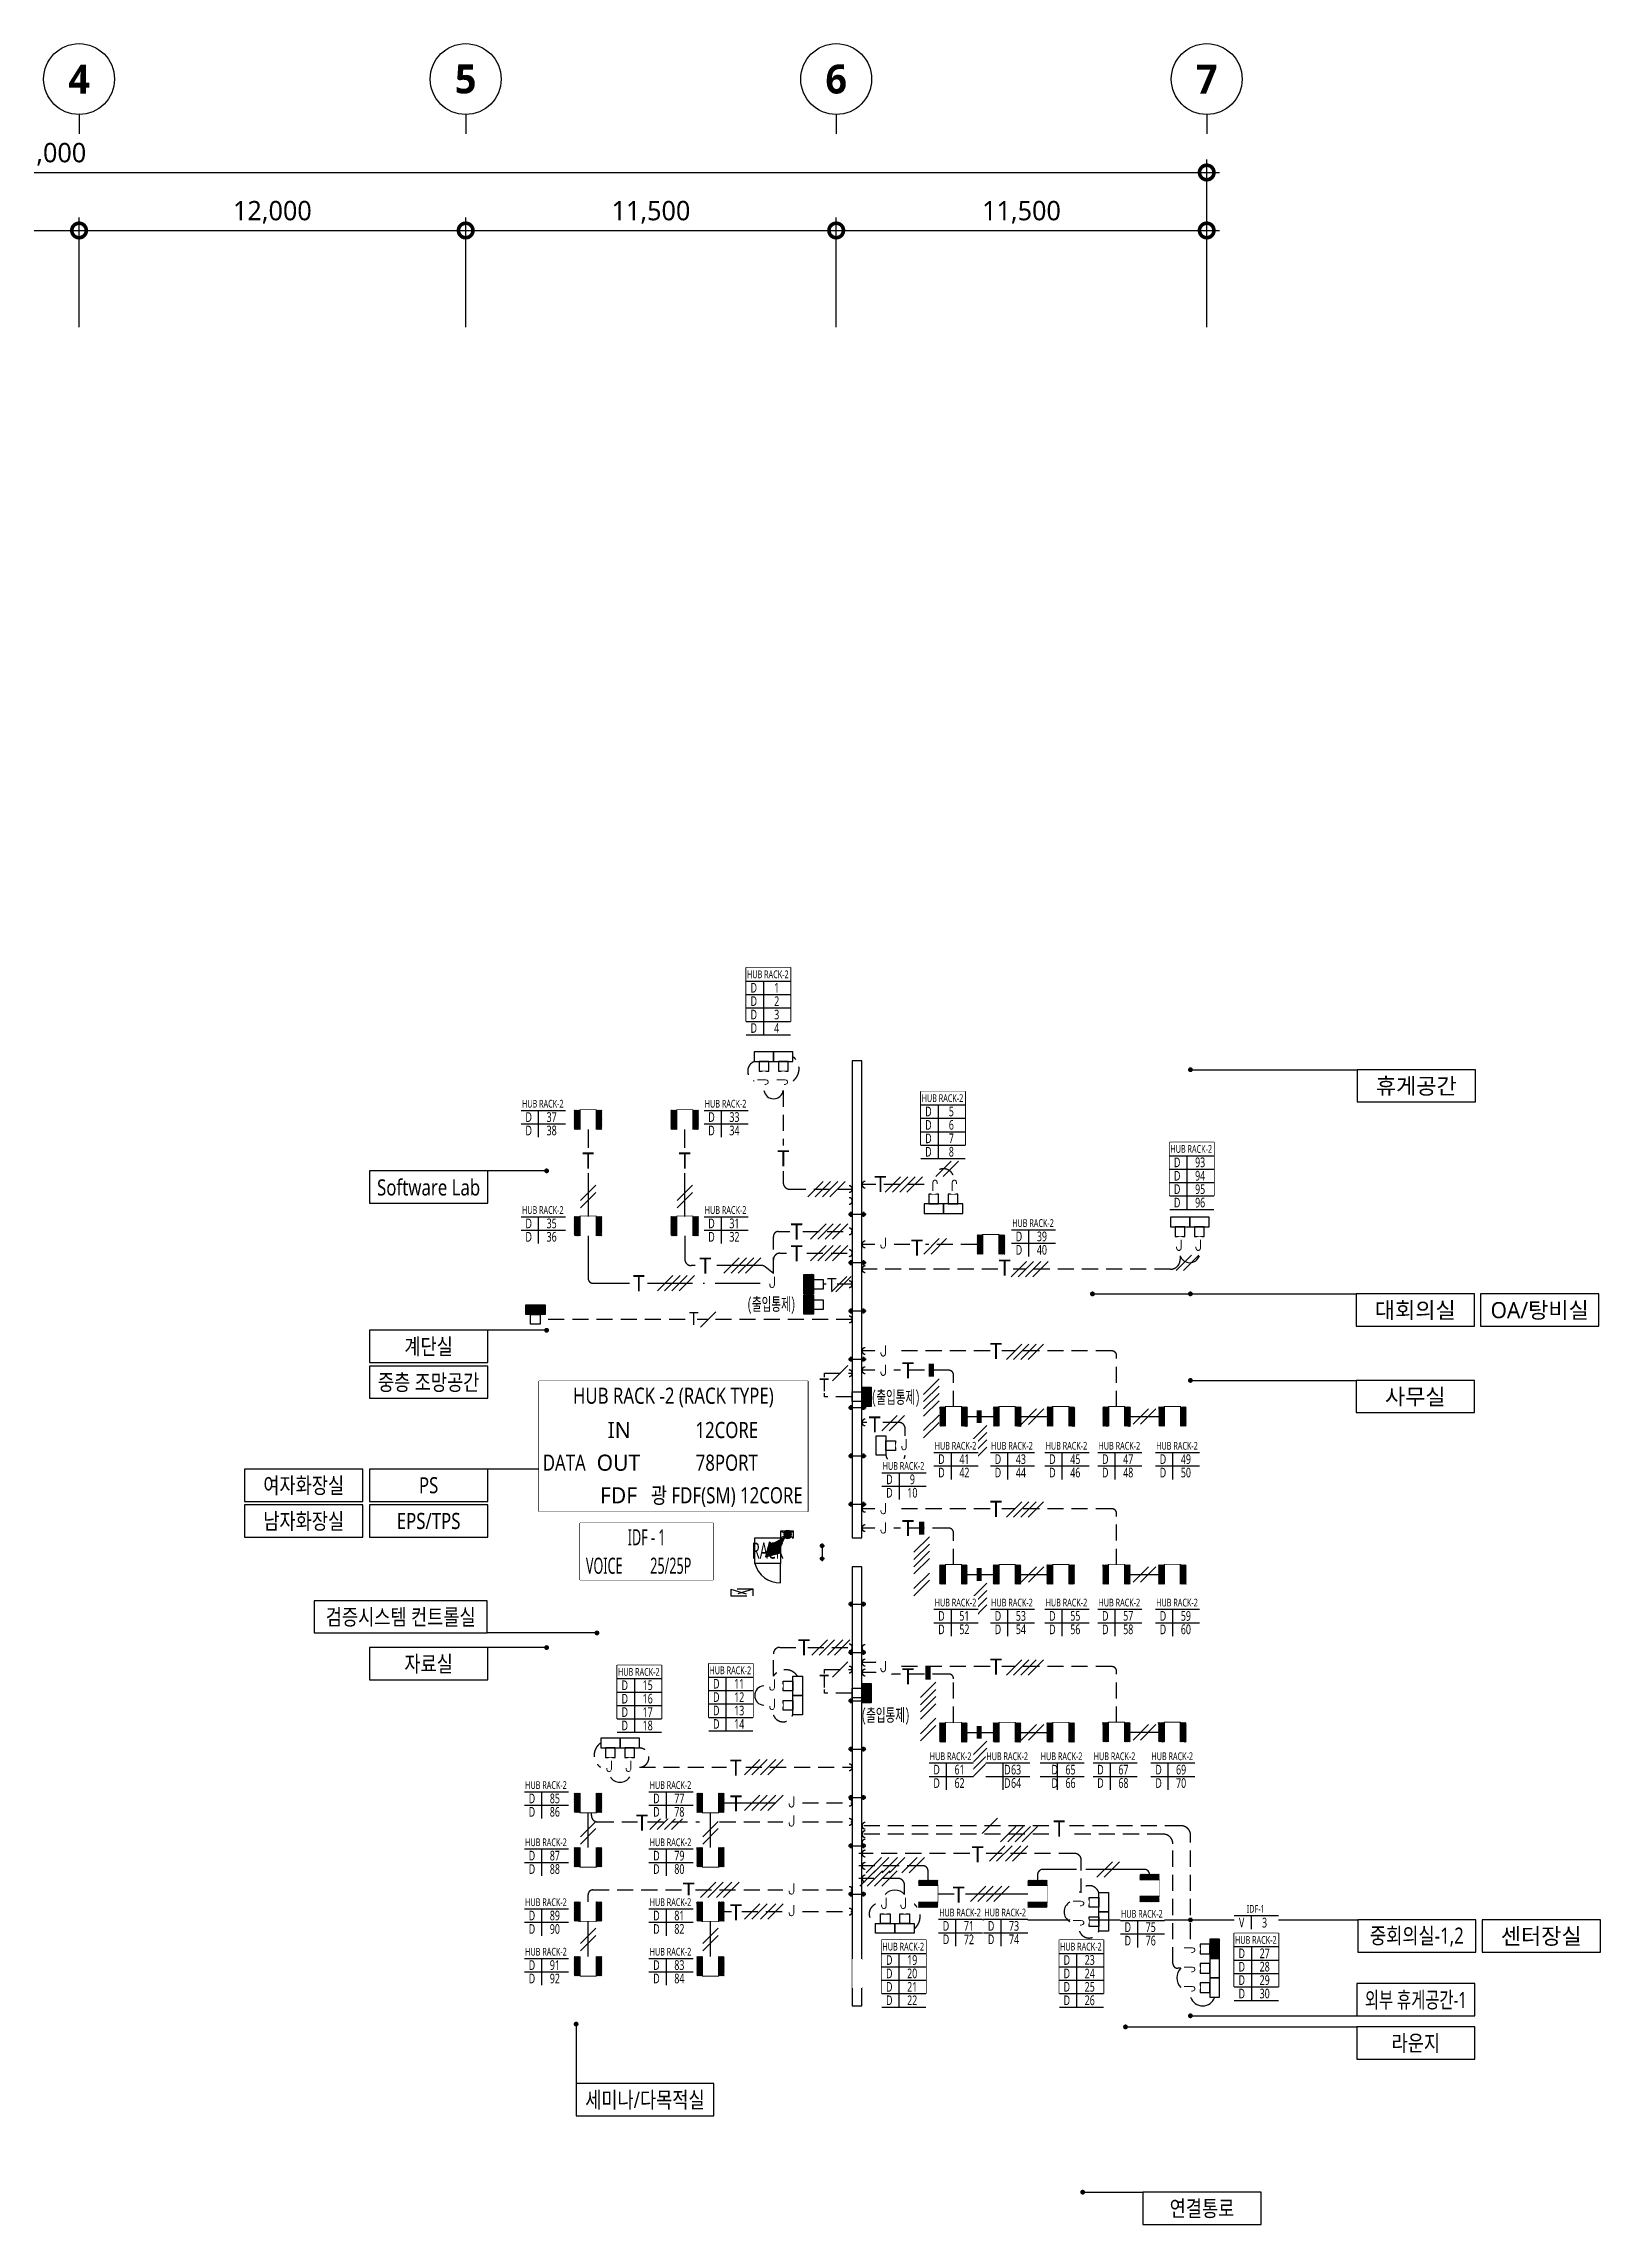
# Model space of a CAD drawing. Header units: millimetres. Extents: x -168200 to 336400, y -118800 to 0.
# Drawn here: x 244600 to 292918, y -81988 to -14300 of the extents above; entities that cross this region are included whole.
import ezdxf
from ezdxf.enums import TextEntityAlignment as Align

# ---------------------------------------------------------------- set-up
doc = ezdxf.new("R2010")
doc.units = ezdxf.units.MM
doc.header["$LTSCALE"] = 2000
for name, pattern in [('DASHDOT3', [1.5, 1, -0.25, 0, -0.25]), ('E6', [10, 6, -1, 0.5, -1, 0.5, -1]), ('HIDDEN', [0.375, 0.25, -0.125])]:
    doc.linetypes.add(name, pattern=pattern)
doc.layers.get('Defpoints').update_dxf_attribs({"color": 167})
for name, color, linetype in [('3-통신선번장', 40, 'E6'), ('3-통신선번장(D)', 240, 'Continuous'), ('3131$0$SYM', 3, 'Continuous'), ('arch', 8, 'Continuous'), ('elec-box', 6, 'Continuous'), ('S', 4, 'Continuous'), ('S2', 4, 'HIDDEN'), ('S3', 4, 'DASHDOT3'), ('SHT', 5, 'Continuous'), ('SYM', 3, 'Continuous'), ('SYM-BUB', 3, 'Continuous'), ('T-TRAY', 6, 'Continuous'), ('TRAY', 3, 'Continuous'), ('TRAY1', 3, 'Continuous'), ('XR-SHEET(통신)$0$WD', 6, 'Continuous'), ('ztemper', 7, 'Continuous')]:
    doc.layers.add(name, color=color, linetype=linetype)
doc.styles.add('$0$스타일1', font='malgun.ttf')
doc.styles.add('ELEC', font='malgun.ttf')
doc.styles.add('GHS', font='malgun.ttf')
doc.styles.add('ROMANS', font='romans.shx', dxfattribs={"height": 10})
doc.styles.add('XR-SHEET$0$XR-SHEET$0$XR-SHEET$0$맑은고딕', font='malgun.ttf')
doc.styles.add('XR-SHEET$0$XR-SHEET$0$XREF-Form$0$맑은고딕', font='malgun.ttf')
doc.styles.add('XR-SHEET$0$XR-SHEET$0$XREF-Form$0$맑은고딕B', font='malgunbd.ttf')
doc.styles.add('굴림체', font='')
doc.styles.add('스타일1', font='malgun.ttf')
doc.styles.add('스타일2', font='malgunbd.ttf')
doc.styles.get('굴림체').set_extended_font_data('GulimChe')
doc.dimstyles.new('CJA', dxfattribs={"dimscale": 300, "dimtxt": 2.7, "dimasz": 1, "dimexe": 2, "dimexo": 3, "dimgap": 1, "dimtad": 1, "dimdec": 0, "dimzin": 1, "dimdsep": 46, "dimlunit": 6, "dimtxsty": '$0$스타일1', "dimblk": 'CJDOT', "dimcen": 0.09, "dimdle": 1, "dimclrd": 256, "dimclre": 256, "dimclrt": 3, "dimadec": 0, "dimazin": 0, "dimtfac": 1, "dimtdec": 0, "dimtix": 1, "dimtmove": 2, "dimatfit": 3, "dimldrblk": 'CJDOT', "dimfxl": 1, "dimtolj": 1, "dimtzin": 1, "dimarcsym": 0})
doc.dimstyles.new('DIM-QD 1', dxfattribs={"dimtxt": 3, "dimasz": 1.5, "dimexe": 1, "dimexo": 0, "dimgap": 1, "dimtad": 1, "dimdec": 3, "dimdsep": 46, "dimlunit": 6, "dimtxsty": '$0$스타일1', "dimblk1": 'ARCHTICK', "dimblk2": 'ARCHTICK', "dimsah": 1, "dimcen": 0, "dimclrd": 256, "dimclre": 256, "dimclrt": 3, "dimazin": 2, "dimtfac": 1, "dimtdec": 3, "dimtix": 1, "dimtmove": 2, "dimatfit": 3, "dimldrblk": 'ARCHTICK', "dimfxl": 1, "dimtolj": 1, "dimtzin": 0, "dimarcsym": 0})
pattern_1 = [(135, (326217.446, -355708.191), (-11.22532015, -11.22532015), [])]

msp = doc.modelspace()

# ---------------------------------------------------------------- texts
at = {"layer": 'SYM', "style": 'GHS'}
for height, p in [(500, (261500, -48966.7)), (500, (264500, -48966.7)), (500, (267556.6, -48897.1)), (500, (270572.9, -49696)), (500, (267970.5, -51169.8)), (500, (271706.1, -51670.3)), (500, (265136.3, -52228.7)), (500, (267970.5, -51845.6)), (500, (263074.6, -52775)), (400, (269060.5, -52809.7)), (400, (264776.7, -53868.3)), (500, (274161.7, -54877.3)), (500, (271425.7, -55477.3)), (400, (268830.7, -55932.4)), (500, (270397, -57159.2)), (500, (274161.7, -59776.9)), (500, (271425.7, -60376.9)), (500, (268200, -64079.3)), (400, (268830.7, -65130.8)), (500, (271425.7, -64977.6)), (500, (274161.7, -64675.6)), (500, (266083.3, -67813.9)), (500, (263172.4, -69517.3)), (500, (276118.9, -69701.9)), (500, (273592, -70500.4)), (500, (273004, -71751.7))]:
    msp.add_text('T', height=height, dxfattribs=at).set_placement(p, align=Align.MIDDLE_CENTER)
at = {"layer": 'SYM', "style": 'GHS', "width": 0.6}
msp.add_text('RACK', height=500, dxfattribs=at).set_placement((267075, -61075), align=Align.MIDDLE)
at = {"layer": 'SYM', "style": '굴림체', "width": 0.6}
msp.add_text('(출입통제)', height=400, dxfattribs=at).set_placement((269974.7, -66178.2), align=Align.MIDDLE_LEFT)

# ---------------------------------------------------------------- blocks, each defined once
blk = doc.blocks.new('_DotSmall')
at = {"color": 0, "linetype": 'ByBlock', "const_width": 0.5}
blk.add_lwpolyline([(-0.0625, 0, 1), (0.0625, 0, 1)], format="xyb", close=True, dxfattribs=at)
blk = doc.blocks.new('*D31')
at = {"layer": 'arch', "color": 7, "lineweight": -2, "transparency": 16777216}
for p, q in [((268800, -20100), (281100, -20100)), ((269200, -23100), (269200, -19700)), ((280700, -23100), (280700, -19700))]:
    blk.add_line(p, q, dxfattribs=at)
at = {"layer": 'Defpoints', "color": 0, "transparency": 16777216}
for p in [(280700, -20100), (269200, -23700), (280700, -23700)]:
    blk.add_point(p, dxfattribs=at)
at = {"layer": 'arch', "color": 7, "lineweight": -2, "transparency": 16777216, "xscale": 900, "yscale": 900, "zscale": 900, "rotation": 180}
blk.add_blockref('_DotSmall', (269200, -20100), dxfattribs=at)
at = {"layer": 'arch', "color": 7, "lineweight": -2, "transparency": 16777216, "xscale": 900, "yscale": 900, "zscale": 900}
blk.add_blockref('_DotSmall', (280700, -20100), dxfattribs=at)
at = {"layer": 'arch', "color": 3, "transparency": 16777216, "insert": (274950, -19538), "char_height": 600, "attachment_point": 5, "style": '스타일1'}
blk.add_mtext('\\A1;11,500', dxfattribs=at)
blk = doc.blocks.new('CJDOT')
blk.add_line((-2, 0), (2, 0))
at = {"const_width": 0.5}
blk.add_lwpolyline([(-0.25, 0, 1), (0.25, 0, 1)], format="xyb", close=True, dxfattribs=at)
blk = doc.blocks.new('*D32')
at = {"layer": 'arch', "color": 7, "lineweight": -2, "transparency": 16777216}
for p, q in [((257300, -20100), (269600, -20100)), ((257700, -23100), (257700, -19700)), ((269200, -23100), (269200, -19700))]:
    blk.add_line(p, q, dxfattribs=at)
at = {"layer": 'Defpoints', "color": 0, "transparency": 16777216}
for p in [(269200, -20100), (257700, -23700), (269200, -23700)]:
    blk.add_point(p, dxfattribs=at)
at = {"layer": 'arch', "color": 7, "lineweight": -2, "transparency": 16777216, "xscale": 900, "yscale": 900, "zscale": 900, "rotation": 180}
blk.add_blockref('_DotSmall', (257700, -20100), dxfattribs=at)
at = {"layer": 'arch', "color": 7, "lineweight": -2, "transparency": 16777216, "xscale": 900, "yscale": 900, "zscale": 900}
blk.add_blockref('_DotSmall', (269200, -20100), dxfattribs=at)
at = {"layer": 'arch', "color": 3, "transparency": 16777216, "insert": (263450, -19538), "char_height": 600, "attachment_point": 5, "style": '스타일1'}
blk.add_mtext('\\A1;11,500', dxfattribs=at)
blk = doc.blocks.new('*D33')
at = {"layer": 'arch', "color": 7, "lineweight": -2, "transparency": 16777216}
for p, q in [((245300, -20100), (258100, -20100)), ((245700, -23100), (245700, -19700)), ((257700, -23100), (257700, -19700))]:
    blk.add_line(p, q, dxfattribs=at)
at = {"layer": 'Defpoints', "color": 0, "transparency": 16777216}
for p in [(257700, -20100), (245700, -23700), (257700, -23700)]:
    blk.add_point(p, dxfattribs=at)
at = {"layer": 'arch', "color": 7, "lineweight": -2, "transparency": 16777216, "xscale": 900, "yscale": 900, "zscale": 900, "rotation": 180}
blk.add_blockref('_DotSmall', (245700, -20100), dxfattribs=at)
at = {"layer": 'arch', "color": 7, "lineweight": -2, "transparency": 16777216, "xscale": 900, "yscale": 900, "zscale": 900}
blk.add_blockref('_DotSmall', (257700, -20100), dxfattribs=at)
at = {"layer": 'arch', "color": 3, "transparency": 16777216, "insert": (251700, -19538), "char_height": 600, "attachment_point": 5, "style": '스타일1'}
blk.add_mtext('\\A1;12,000', dxfattribs=at)
blk = doc.blocks.new('NEW_BUB')
at = {"layer": 'SYM-BUB', "color": 6}
blk.add_line((0, 3), (0, 0), dxfattribs=at)
blk.add_circle((0, 8.5), 5.5, dxfattribs=at)
at = {"layer": 'SYM-BUB', "color": 3, "style": '스타일2'}
blk.add_attdef('X', text='', height=4.5, dxfattribs=at).set_placement((0, 8.5), align=Align.MIDDLE)
blk = doc.blocks.new('zw$9B4E')
at = {"layer": 'SYM'}
blk.add_line((-150, -400), (150, -400), dxfattribs=at)
blk.add_wipeout([(-250, -50), (-250, -400), (250, -400), (250, -50)]).dxf.layer = 'SYM'
h = blk.add_hatch(dxfattribs=at)
h.set_pattern_fill('ANSI31', color=256, scale=100, style=0)
h.set_pattern_definition([(45, (0, 0), (-8.83883, 8.83883), [])])
h.paths.add_polyline_path([(-250, -400), (-250, -50), (-150, -50), (-150, -400)])
h.paths.add_polyline_path([(250, -400), (250, -50), (150, -50), (150, -400)])
for p, q in [((-150, -50), (-150, -400)), ((150, -400), (150, -50))]:
    blk.add_line(p, q, dxfattribs=at)
blk = doc.blocks.new('D24')
at = {"layer": 'SYM'}
for points in [[(-125, 125), (-125, 0), (125, 0), (125, 125)], [(-62.5, 250), (-62.5, 125), (62.5, 125), (62.5, 250)]]:
    blk.add_lwpolyline(points, close=True, dxfattribs=at)
blk = doc.blocks.new('_ARCHTICK')
at = {"color": 0, "linetype": 'ByBlock', "const_width": 0.15}
blk.add_lwpolyline([(-0.5, -0.5), (0.5, 0.5)], dxfattribs=at)
blk = doc.blocks.new('A$C222E16D0')
at = {"layer": 'T-TRAY'}
for color, points in [(254, [(0.71, 0.71), (2.49, 4.1), (1.88, 4.71), (5.74, 5.74), (4.71, 1.88), (4.1, 2.49)]), (256, [(1, 0, 1), (-1, 0, 1)])]:
    blk.add_hatch(color=color, dxfattribs=at).paths.add_polyline_path(points)
at = {"layer": 'T-TRAY', "color": 3}
for p in [(2.49, 4.1), (4.1, 2.49)]:
    blk.add_line(p, (0.71, 0.71), dxfattribs=at)
blk.add_lwpolyline([(2.49, 4.1), (1.88, 4.71), (5.74, 5.74), (4.71, 1.88), (4.1, 2.49)], dxfattribs=at)
blk.add_circle((0, 0), 1, dxfattribs=at)
blk = doc.blocks.new('E18')
blk.add_wipeout([(1.5, 0), (1.3, 0.75), (0.75, 1.3), (0, 1.5), (-0.75, 1.3), (-1.3, 0.75), (-1.5, 0), (-1.3, -0.75), (-0.75, -1.3), (0, -1.5), (0.75, -1.3), (1.3, -0.75)]).dxf.layer = 'SYM'
at = {"layer": 'SYM', "style": 'ROMANS'}
blk.add_text('J', height=1.65, dxfattribs=at).set_placement((-0.69, -0.67))
blk = doc.blocks.new('A$C694b679a')
at = {"layer": 'SYM'}
h = blk.add_hatch(dxfattribs=at)
h.set_pattern_fill('ANSI31', color=256, scale=5, angle=90, style=0)
h.set_pattern_definition([(135, (45117.446, -281970.642), (-11.22532015, -11.22532015), [])])
h.paths.add_polyline_path([(0, 0), (-300, 0), (-300, 600), (0, 600)])
h = blk.add_hatch(dxfattribs=at)
h.set_pattern_fill('ANSI31', color=256, scale=5, angle=90, style=0)
h.set_pattern_definition([(135, (45117.446, -281970.642), (-11.22532015, -11.22532015), [])])
h.paths.add_polyline_path([(0, 0), (-300, 0), (-300, 600), (0, 600)])
at = {"layer": 'SYM', "xscale": -2.400000154972076, "yscale": 2.400000154972076, "zscale": 2.400000154972076, "rotation": 270}
blk.add_blockref('D24', (-300, 300), dxfattribs=at)
blk.add_blockref('D24', (-300, 300), dxfattribs=at)
blk = doc.blocks.new('A$C5ef70864')
at = {"layer": '3-통신선번장', "linetype": 'Continuous'}
blk.add_lwpolyline([(-883, 695), (1399, 695), (1399, -2084), (-883, -2084)], close=True, dxfattribs=at)
at = {"linetype": 'Continuous'}
blk.add_wipeout([(-883, 695), (-883, -2779), (1399, -2779), (1399, 695)], dxfattribs=at).dxf.layer = '3-통신선번장'
at = {"layer": '3-통신선번장', "linetype": 'Continuous'}
for points in [[(-883, 0), (1399, 0)], [(0, 0), (0, -2779)], [(-883, -695), (1399, -695)], [(-883, -1389), (1399, -1389)], [(-883, -2084), (1399, -2084)], [(-883, -2084), (1399, -2084)], [(-883, -2779), (1399, -2779)], [(-883, -2779), (1399, -2779)]]:
    blk.add_lwpolyline(points, dxfattribs=at)
at = {"layer": '3-통신선번장', "linetype": 'Continuous', "style": 'ELEC', "width": 0.7}
blk.add_text('HUB RACK-2', height=400, dxfattribs=at).set_placement((228, 348), align=Align.MIDDLE)
blk = doc.blocks.new('A$Cf730dfe0')
at = {"linetype": 'Continuous'}
blk.add_wipeout([(-2282, 2084), (-2282, 0), (0, 0), (0, 2084)], dxfattribs=at).dxf.layer = '3-통신선번장'
at = {"layer": '3-통신선번장', "linetype": 'Continuous'}
for points in [[(-2282, 1389), (0, 1389)], [(-1399, 1389), (-1399, 0)], [(-2282, 695), (0, 695)]]:
    blk.add_lwpolyline(points, dxfattribs=at)
at = {"layer": '3-통신선번장', "linetype": 'Continuous', "style": 'ELEC', "width": 0.7}
blk.add_text('HUB RACK-2', height=400, dxfattribs=at).set_placement((-1171, 1737), align=Align.MIDDLE)
blk = doc.blocks.new('A$C8fc500bb')
at = {"linetype": 'Continuous'}
blk.add_wipeout([(-2282, 695), (-2282, -695), (0, -695), (0, 695)], dxfattribs=at).dxf.layer = '3-통신선번장'
at = {"layer": '3-통신선번장', "linetype": 'Continuous'}
for points in [[(-2282, 0), (0, 0)], [(-1399, 0), (-1399, -695)]]:
    blk.add_lwpolyline(points, dxfattribs=at)
at = {"layer": '3-통신선번장', "linetype": 'Continuous', "style": 'ELEC', "width": 0.7}
blk.add_text('IDF-1', height=400, dxfattribs=at).set_placement((-1171, 348), align=Align.MIDDLE)
blk = doc.blocks.new('*D41')
at = {"layer": 'arch', "color": 7, "lineweight": -2, "transparency": 16777216}
for p, q in [((209700, -23100), (209700, -17900)), ((280700, -23100), (280700, -17900)), ((209300, -18300), (281100, -18300))]:
    blk.add_line(p, q, dxfattribs=at)
at = {"layer": 'Defpoints', "color": 0, "transparency": 16777216}
for p in [(280700, -18300), (209700, -23700), (280700, -23700)]:
    blk.add_point(p, dxfattribs=at)
at = {"layer": 'arch', "color": 7, "lineweight": -2, "transparency": 16777216, "xscale": 900, "yscale": 900, "zscale": 900, "rotation": 180}
blk.add_blockref('_DotSmall', (209700, -18300), dxfattribs=at)
at = {"layer": 'arch', "color": 7, "lineweight": -2, "transparency": 16777216, "xscale": 900, "yscale": 900, "zscale": 900}
blk.add_blockref('_DotSmall', (280700, -18300), dxfattribs=at)
at = {"layer": 'arch', "color": 3, "transparency": 16777216, "insert": (244700, -17738), "char_height": 600, "attachment_point": 5, "style": '스타일1'}
blk.add_mtext('\\A1;71,000', dxfattribs=at)
blk = doc.blocks.new('*D34')
at = {"layer": 'arch', "color": 7, "lineweight": -2, "transparency": 16777216}
for p, q in [((233300, -20100), (246100, -20100)), ((233700, -23100), (233700, -19700)), ((245700, -23100), (245700, -19700))]:
    blk.add_line(p, q, dxfattribs=at)
at = {"layer": 'Defpoints', "color": 0, "transparency": 16777216}
for p in [(245700, -20100), (233700, -23700), (245700, -23700)]:
    blk.add_point(p, dxfattribs=at)
at = {"layer": 'arch', "color": 7, "lineweight": -2, "transparency": 16777216, "xscale": 900, "yscale": 900, "zscale": 900, "rotation": 180}
blk.add_blockref('_DotSmall', (233700, -20100), dxfattribs=at)
at = {"layer": 'arch', "color": 7, "lineweight": -2, "transparency": 16777216, "xscale": 900, "yscale": 900, "zscale": 900}
blk.add_blockref('_DotSmall', (245700, -20100), dxfattribs=at)
at = {"layer": 'arch', "color": 3, "transparency": 16777216, "insert": (239700, -19538), "char_height": 600, "attachment_point": 5, "style": '스타일1'}
blk.add_mtext('\\A1;12,000', dxfattribs=at)
blk = doc.blocks.new('XR-FORM-ET', base_point=(461, 408))
at = {"layer": 'Defpoints', "linetype": 'Continuous', "ltscale": 2}
for p, q in [((146700, 21417), (163900, 21417)), ((146700, 6600), (163900, 6600))]:
    blk.add_line(p, q, dxfattribs=at)
for points in [[(147457, 84911), (163900, 84911)], [(147457, 84911), (163900, 84911)], [(147457, 83711), (163900, 83711)], [(147457, 83711), (163900, 83711)], [(147457, 82511), (163900, 82511)], [(147457, 82511), (163900, 82511)], [(147457, 81311), (163900, 81311)], [(147457, 81311), (163900, 81311)], [(147457, 80111), (163900, 80111)], [(147457, 80111), (163900, 80111)], [(147457, 78911), (163900, 78911)], [(147457, 78911), (163900, 78911)], [(147457, 77711), (163900, 77711)], [(147457, 77711), (163900, 77711)], [(147457, 76511), (163900, 76511)], [(147457, 76511), (163900, 76511)], [(147457, 75311), (163900, 75311)], [(147457, 75311), (163900, 75311)], [(147457, 74111), (163900, 74111)], [(147457, 74111), (163900, 74111)], [(147457, 72911), (163900, 72911)], [(147457, 72911), (163900, 72911)], [(147457, 71711), (163900, 71711)], [(147457, 71711), (163900, 71711)], [(147457, 70511), (163900, 70511)], [(147457, 70511), (163900, 70511)], [(147457, 69311), (163900, 69311)], [(147457, 69311), (163900, 69311)], [(147457, 68111), (163900, 68111)], [(147457, 68111), (163900, 68111)], [(147457, 66911), (163900, 66911)], [(147457, 66911), (163900, 66911)], [(147457, 65711), (163900, 65711)], [(147457, 65711), (163900, 65711)], [(147457, 64511), (163900, 64511)], [(147457, 64511), (163900, 64511)], [(147457, 63311), (163900, 63311)], [(147457, 63311), (163900, 63311)], [(147457, 62111), (163900, 62111)], [(147457, 62111), (163900, 62111)], [(147457, 60911), (163900, 60911)], [(147457, 60911), (163900, 60911)], [(147457, 59711), (163900, 59711)]]:
    blk.add_lwpolyline(points, dxfattribs=at)
for p in [(155200, 21417, -2754), (155200, 6600, -2754)]:
    blk.add_point(p, dxfattribs=at)
at = {"layer": 'SHT', "color": 171}
for p, q in [((43650, 114600), (43650, 113900)), ((78000, 114600), (78000, 113900)), ((112350, 114600), (112350, 113900)), ((9300, 87000), (10000, 87000)), ((146700, 87000), (146000, 87000)), ((9300, 59400), (10000, 59400)), ((146700, 59400), (146000, 59400)), ((9300, 31800), (10000, 31800)), ((146700, 31800), (146000, 31800)), ((43650, 4200), (43650, 4900)), ((78000, 4200), (78000, 4900)), ((112350, 4200), (112350, 4900))]:
    blk.add_line(p, q, dxfattribs=at)
at = {"layer": 'SHT'}
for p, q in [((163900, 59400), (146700, 59400)), ((163900, 48198), (146700, 48198)), ((149100, 48198), (149100, 31800)), ((160100, 48198), (160100, 31800)), ((163900, 46413), (146700, 46413)), ((163900, 44628), (146700, 44628)), ((163900, 42844), (146700, 42844)), ((163900, 41059), (146700, 41059)), ((163900, 39274), (146700, 39274)), ((163900, 37489), (146700, 37489)), ((163900, 35705), (146700, 35705)), ((146700, 33920), (163900, 33920)), ((146700, 31800), (163900, 31800)), ((146700, 25800), (163900, 25800)), ((155100, 16200), (155100, 9000)), ((146700, 14400), (155100, 14400)), ((146700, 12600), (163900, 12600)), ((146700, 10800), (155100, 10800)), ((146700, 9000), (163900, 9000))]:
    blk.add_line(p, q, dxfattribs=at)
blk.add_lwpolyline([(0, 118800), (168200, 118800), (168200, 0), (0, 0)], close=True, dxfattribs=at)
at = {"layer": 'SHT', "const_width": 400}
blk.add_lwpolyline([(9300, 114600), (163900, 114600), (163900, 4200), (9300, 4200)], close=True, dxfattribs=at)
at = {"layer": 'SHT'}
for points, const_width in [([(146700, 114600), (146700, 4200)], 160), ([(146700, 100800), (163900, 100800)], 114), ([(146700, 97200), (163900, 97200)], 114), ([(146700, 87000), (163900, 87000)], 114), ([(146700, 48198), (163900, 48198)], 114), ([(146700, 29400), (163900, 29400)], 114), ([(146700, 25800), (163900, 25800)], 160), ([(146700, 25800), (163900, 25800)], 140), ([(146700, 16200), (163900, 16200)], 160)]:
    blk.add_lwpolyline(points, dxfattribs=dict(at, const_width=const_width))
at = {"layer": 'SHT', "color": 7, "const_width": 140}
blk.add_lwpolyline([(147500, 89500), (147500, 87300)], dxfattribs=at)
at = {"layer": 'SHT', "linetype": 'Continuous', "ltscale": 2}
blk.add_lwpolyline([(147457, 59711), (163900, 59711)], dxfattribs=at)
at = {"layer": 'SHT', "linetype": 'Continuous', "flags": 128}
for points in [[(147937, 47949), (147097, 46700), (148777, 46700)], [(147937, 46165), (147097, 44915), (148777, 44915)], [(147937, 44380), (147097, 43131), (148777, 43131)], [(147937, 42595), (147097, 41346), (148777, 41346)], [(147937, 40810), (147097, 39561), (148777, 39561)], [(147937, 39026), (147097, 37776), (148777, 37776)], [(147937, 37241), (147097, 35992), (148777, 35992)], [(147937, 35456), (147097, 34207), (148777, 34207)]]:
    blk.add_lwpolyline(points, close=True, dxfattribs=at)
at = {"layer": 'SHT'}
for p in [(155226, 26855), (155300, 6600, -2754)]:
    blk.add_point(p, dxfattribs=at)
at = {"layer": 'XR-SHEET(통신)$0$WD', "color": 4}
for p, q in [((130248, 15590), (130248, 15367)), ((130248, 15590), (131366, 15590)), ((131366, 15590), (131366, 15367)), ((131641, 15594), (132187, 15864)), ((132077, 15810), (131805, 15443)), ((131805, 15443), (132351, 15713)), ((131833, 15480), (131983, 15589)), ((131861, 15518), (132011, 15626)), ((131888, 15555), (132038, 15664)), ((132187, 15864), (131915, 15497)), ((131916, 15592), (132066, 15701)), ((131943, 15629), (132093, 15738)), ((131971, 15667), (132121, 15775)), ((131999, 15704), (132149, 15813)), ((132026, 15741), (132176, 15850)), ((132054, 15778), (132141, 15842)), ((130248, 15367), (130472, 15367)), ((130472, 15367), (130472, 14705)), ((131142, 15367), (131142, 14605)), ((131142, 15367), (131589, 15367)), ((131589, 15367), (131701, 15032)), ((131701, 15032), (131812, 15367)), ((131805, 15443), (131956, 15552)), ((132259, 15367), (131812, 15367)), ((131879, 15479), (131928, 15515)), ((132259, 15367), (132259, 14270)), ((130248, 14493), (130248, 14270)), ((130248, 14493), (130260, 14493)), ((130248, 14270), (130807, 14270)), ((130903, 14284), (130903, 14270)), ((130903, 14270), (131421, 14270)), ((131421, 14780), (131701, 14270)), ((131421, 14780), (131421, 14270)), ((131980, 14780), (131701, 14270)), ((131980, 14780), (131980, 14270)), ((131980, 14270), (132259, 14270)), ((130153, 8405), (130153, 8181)), ((130153, 8405), (131270, 8405)), ((130153, 8181), (130377, 8181)), ((130377, 8181), (130377, 7520)), ((131047, 8181), (131047, 7419)), ((131047, 8181), (131494, 8181)), ((131270, 8405), (131270, 8181)), ((131494, 8181), (131605, 7846)), ((131545, 8409), (132092, 8679)), ((131605, 7846), (131717, 8181)), ((131982, 8625), (131710, 8257)), ((131710, 8257), (132256, 8527)), ((131710, 8257), (131860, 8366)), ((132164, 8181), (131717, 8181)), ((131738, 8295), (131888, 8404)), ((131765, 8332), (131915, 8441)), ((131784, 8294), (131833, 8329)), ((131793, 8369), (131943, 8478)), ((132092, 8679), (131819, 8311)), ((131820, 8407), (131971, 8515)), ((131848, 8444), (131998, 8553)), ((131876, 8481), (132026, 8590)), ((131903, 8518), (132053, 8627)), ((131931, 8556), (132081, 8664)), ((131958, 8593), (132046, 8656)), ((132164, 8181), (132164, 7084)), ((131326, 7595), (131605, 7084)), ((131326, 7595), (131326, 7084)), ((131885, 7595), (131605, 7084)), ((131885, 7595), (131885, 7084)), ((130153, 7308), (130153, 7084)), ((130153, 7308), (130164, 7308)), ((130153, 7084), (130712, 7084)), ((130808, 7098), (130808, 7084)), ((130808, 7084), (131326, 7084)), ((131885, 7084), (132164, 7084))]:
    blk.add_line(p, q, dxfattribs=at)
for centre, radius in [((130260, 14705), 212), ((130807, 14605), 335), ((130164, 7520), 212), ((130712, 7419), 335)]:
    blk.add_arc(centre, radius, 270, 0, dxfattribs=at)
at = {"layer": 'SHT', "color": 9, "style": 'XR-SHEET$0$XR-SHEET$0$XREF-Form$0$맑은고딕'}
for s, p in [('PROJECT TITLE', (147180, 114000)), ('PROJECT NUMBER', (147180, 100200)), ('DESIGN CONSULTANT', (147180, 96600)), ('NOTES', (147180, 86400)), ('KEY PLAN', (147180, 58800)), ('BUILDING NAME', (147180, 28800)), ('DRAWING TITLE', (147180, 25200)), ('DRAWN', (147180, 15600)), ('SCALE', (155580, 15600)), ('CHECK 1', (147180, 13800)), ('CHECK 2', (147180, 12000)), ('DATE', (155580, 12000)), ('APPR', (147180, 10200)), ('DRAWING NO.', (147180, 8400))]:
    blk.add_text(s, height=300, dxfattribs=at).set_placement(p, align=Align.MIDDLE_LEFT)
at = {"layer": 'SHT', "color": 3}
for s, height, style, p in [('LS Electric', 1400, 'XR-SHEET$0$XR-SHEET$0$XR-SHEET$0$맑은고딕', (155300, 109174)), ('R-Center 구축', 1400, 'XR-SHEET$0$XR-SHEET$0$XR-SHEET$0$맑은고딕', (155300, 106374)), ('GAUN ', 600, 'XR-SHEET$0$XR-SHEET$0$XREF-Form$0$맑은고딕B', (150686, 91400)), ('안 동 식', 540, 'XR-SHEET$0$XR-SHEET$0$XREF-Form$0$맑은고딕', (151865, 13467)), ('이 은 진', 540, 'XR-SHEET$0$XR-SHEET$0$XREF-Form$0$맑은고딕', (151865, 11667)), ('2024.04', 600, 'XR-SHEET$0$XR-SHEET$0$XREF-Form$0$맑은고딕', (159471, 10601)), ('정 용 재', 540, 'XR-SHEET$0$XR-SHEET$0$XREF-Form$0$맑은고딕', (151865, 9867))]:
    blk.add_text(s, height=height, dxfattribs=dict(at, style=style)).set_placement(p, align=Align.MIDDLE_CENTER)
at = {"layer": 'SHT', "style": 'XR-SHEET$0$XR-SHEET$0$XR-SHEET$0$맑은고딕'}
blk.add_text('624001', height=1200, dxfattribs=at).set_placement((155300, 99000), align=Align.MIDDLE_CENTER)
at = {"layer": 'SHT', "color": 2, "style": 'XR-SHEET$0$XR-SHEET$0$XREF-Form$0$맑은고딕B'}
blk.add_text('가 운 건 축', height=2000, dxfattribs=at).set_placement((155300, 93700), align=Align.MIDDLE_CENTER)
at = {"layer": 'SHT', "color": 7, "style": 'XR-SHEET$0$XR-SHEET$0$XREF-Form$0$맑은고딕'}
blk.add_text('l Architects & Engineers', height=600, dxfattribs=at).set_placement((156577, 91400), align=Align.MIDDLE_CENTER)
at = {"layer": 'SHT', "color": 7, "style": 'XR-SHEET$0$XR-SHEET$0$XREF-Form$0$맑은고딕', "width": 0.9}
blk.add_text('서울시 강남구 언주로 141길 6. 5층 (논현동, 백향빌딩)', height=500, dxfattribs=at).set_placement((147800, 89250), align=Align.MIDDLE_LEFT)
at = {"layer": 'SHT', "color": 7, "style": 'XR-SHEET$0$XR-SHEET$0$XREF-Form$0$맑은고딕'}
for s, p in [('Tel:82-2-3443-7799  Fax:82-2-3443-3807', (147800, 88350)), ('www.gaun.co.kr', (147800, 87650))]:
    blk.add_text(s, height=500, dxfattribs=at).set_placement(p, align=Align.MIDDLE_LEFT)
at = {"layer": 'SHT', "color": 9, "style": 'XR-SHEET$0$XR-SHEET$0$XREF-Form$0$맑은고딕'}
for s, height, p in [('NO.', 300, (147900, 32860)), ('D E S C R I P T I O N ', 300, (154600, 32860)), ('DATE', 300, (162000, 32860)), ('ISSUES & REVISIONS', 480, (155300, 30600))]:
    blk.add_text(s, height=height, dxfattribs=at).set_placement(p, align=Align.MIDDLE_CENTER)
at = {"layer": 'XR-SHEET(통신)$0$WD', "color": 4, "style": 'GHS'}
for s, width, p, p2 in [('전력시설물종합설계업 제서울 E-1-055호', 0.91927, (130104, 17826), (144006, 17826)), ('엔지니어링 활동주체 제06-378호', 1.128043, (130104, 16936), (144006, 16936)), ('전기.정보통신 설계.감리 및 소방설계', 1.013777, (130104, 16045), (143963, 16045)), ('엔지니어링활동주체신고증 신고번호:제 06-378호', 0.764554, (130009, 9750), (144006, 9750)), ('기술부분:통신·정보처리,전문분야:정보통신', 0.894617, (130009, 8859), (144006, 8859)), ('통신선로산업기사    김     근    식', 1.084493, (130009, 6039), (144006, 6039))]:
    blk.add_text(s, height=595.76, dxfattribs=dict(at, width=width)).set_placement(p, p2, align=Align.FIT)
for s, height, p in [('(주) 정 명 기 술 단', 992.94, (144006, 14644)), ('이       정       환', 595.76, (144006, 13225)), ('(주) 정 명 기 술 단', 992.94, (144006, 7459))]:
    blk.add_text(s, height=height, dxfattribs=at).set_placement(p, align=Align.RIGHT)
blk.add_text('대표ㆍ기술사 ', height=595.8, dxfattribs=at).set_placement((130182, 13225))

# ---------------------------------------------------------------- dimensions: what is measured, and where the dimension line sits
at = {"layer": 'arch'}
dim = msp.add_linear_dim(base=(280700, -18300), p1=(209700, -23700), p2=(280700, -23700), angle=180, dimstyle='CJA', override={"dimscale": 200, "dimtxt": 3, "dimasz": 4.5, "dimtxsty": '스타일1', "dimblk1": 'DotSmall', "dimblk2": 'DotSmall', "dimsah": 1, "dimdle": 2, "dimclrd": 7, "dimclre": 7}, dxfattribs=at)
dim.commit()
dim.dimension.update_dxf_attribs({"geometry": '*D41', "text_midpoint": (244700, -17738), "dimtype": 160})
for base, p1, p2, picture, middle in [((245700, -20100), (233700, -23700), (245700, -23700), '*D34', (239700, -19538)), ((257700, -20100), (245700, -23700), (257700, -23700), '*D33', (251700, -19538)), ((269200, -20100), (257700, -23700), (269200, -23700), '*D32', (263450, -19538)), ((280700, -20100), (269200, -23700), (280700, -23700), '*D31', (274950, -19538))]:
    dim = msp.add_linear_dim(base=base, p1=p1, p2=p2, dimstyle='CJA', override={"dimscale": 200, "dimtxt": 3, "dimasz": 4.5, "dimtxsty": '스타일1', "dimblk1": 'DotSmall', "dimblk2": 'DotSmall', "dimsah": 1, "dimdle": 2, "dimclrd": 7, "dimclre": 7}, dxfattribs=at)
    dim.commit()
    dim.dimension.update_dxf_attribs({"geometry": picture, "text_midpoint": middle})

# ---------------------------------------------------------------- hatches: boundary and pattern name
at = {"layer": 'SYM'}
h = msp.add_hatch(dxfattribs=at)
h.set_pattern_fill('ANSI31', color=256, scale=5, angle=90, style=0)
h.set_pattern_definition(pattern_1)
h.paths.add_polyline_path([(281100, -73737.5), (280800, -73737.5), (280800, -73137.5), (281100, -73137.5)])

# ---------------------------------------------------------------- linework, layer by layer
at = {"layer": '3131$0$SYM', "color": 6}
msp.add_lwpolyline([(271852.3, -60176.9, 160, 160, 0), (271852.3, -60576.9, 0, 0, 0), (271852.3, -62466.8, 0, 0, 0)], format="xyseb", dxfattribs=at)
at = {"layer": 'S'}
msp.add_lwpolyline([(270437.8, -64550.6), (270000, -64550.6)], dxfattribs=at)
at = {"layer": 'S2'}
for p, q in [((267556.6, -46795.9), (267556.6, -48501.3)), ((267556.6, -49292.9), (267556.6, -49656.3)), ((267756.6, -49856.3), (269700.1, -49852.3)), ((267250, -52475), (267250, -52045.6)), ((267450, -51845.6), (267653.7, -51845.6)), ((268288.7, -51845.6), (269700.1, -51841.6)), ((270404.3, -55477.3), (270000, -55477.3)), ((270149.9, -57096.1), (270000, -57096.1)), ((271142, -57096.1), (270556.6, -57096.1)), ((271342, -57514.1), (271342, -57296.1)), ((267250, -64975), (267250, -64279.3)), ((267450, -64079.3), (268008.4, -64079.3)), ((268315.8, -64079.3), (269800, -64079.3)), ((270446.7, -64859.6), (270000, -64859.6)), ((263089.7, -67800), (265791.1, -67800)), ((266391.5, -67800), (269700, -67800)), ((268150, -68900), (269702.4, -68900)), ((268150, -69494.5), (269702.4, -69494.5)), ((275802.1, -69615), (269900, -69615)), ((275802.1, -69876.6), (269900, -69876.6)), ((273343.1, -70477.5), (269900, -70477.5)), ((276605.2, -70477.5), (273672.6, -70477.5)), ((276805.2, -71750), (276805.2, -70677.5)), ((271119.8, -71250.8), (269900, -71250.8)), ((271319.8, -71750), (271319.8, -71450.8))]:
    msp.add_line(p, q, dxfattribs=at)
for points in [[(268168.6, -51170.2), (269700.1, -51165.9)], [(271485.8, -51574.3), (270991.2, -51574.3)], [(274217, -52340.7), (270000, -52340.7)], [(268885, -52805.5), (268791.6, -52805.5)], [(269689.9, -52805.5), (269228.9, -52805.5)], [(264511.1, -53900), (260015.4, -53900)], [(269700, -53900), (264880, -53900)], [(268832.1, -55694.9), (268832.1, -55568.6), (269700, -55568.6)], [(269690, -56298.7), (268832.1, -56298.7), (268832.1, -56191.5)], [(268832.1, -64893.2), (268832.1, -64766.9), (269700, -64766.9)], [(273976.1, -64675.6), (270990.9, -64675.6)], [(269690, -65497.1), (268832.1, -65497.1), (268832.1, -65389.8)], [(264829.1, -71606.6), (267540, -71606.6)], [(266269.1, -72280), (267540, -72280)]]:
    msp.add_lwpolyline(points, dxfattribs=at)
for centre, radius, start, end in [((266774.4, -46195.9), 322.3, 111.444627, 248.555376), ((267583.2, -46120.9), 464.1, 306.096641, 53.903356), ((267756.6, -49656.3), 200, 180, 270), ((269600.1, -49852.3), 100, 270, 90), ((270100, -49715), 100, 90, 270), ((269600.1, -50221.9), 100, 270, 90), ((269600.1, -51165.9), 100, 270, 90), ((267450, -52045.6), 200, 90, 180), ((269600.1, -51841.6), 100, 270, 90), ((269600, -52805.5), 100, 270, 90), ((270100, -52340.7), 100, 90, 270), ((269600, -53900), 100, 270, 90), ((270100, -54877.3), 100, 90, 270), ((269600, -55568.6), 100, 270, 90), ((270100, -55477.3), 100, 90, 270), ((270100, -57096.1), 100, 90, 270), ((271142, -57296.1), 200, 0, 90), ((271042, -58069.8), 303.2, 188.392545, 351.607459), ((270100, -59776.9), 100, 90, 270), ((267450, -64279.3), 200, 90, 180), ((269600, -64079.3), 100, 270, 90), ((270100, -64095.8), 100, 90, 270), ((267625, -65219.4), 447.6, 33.088447, 146.911556), ((269600, -64766.9), 100, 270, 90), ((270100, -64550.6), 100, 90, 270), ((270100, -64859.6), 100, 90, 270), ((267550, -66072.1), 317.2, 198.929602, 341.070394), ((262134.1, -67425), 447.6, 123.088447, 236.911556), ((263086.4, -67500), 300, 270.629307, 89.370689), ((269600, -67800), 100, 270, 90), ((269602.4, -68900), 100, 270, 90), ((269602.4, -69494.5), 100, 270, 90), ((270100, -69615), 100, 90, 270), ((270100, -69876.6), 100, 90, 270), ((270100, -70138.3), 100, 90, 270), ((270100, -70477.5), 100, 90, 270), ((270100, -70860.7), 100, 90, 270), ((276605.2, -70677.5), 200, 0, 90), ((269600, -71606.6), 100, 270, 90), ((270100, -71250.8), 100, 90, 270), ((271119.8, -71450.8), 200, 0, 90), ((277050, -71793.2), 318.1, 19.410285, 160.589718), ((269600, -72280), 100, 270, 90), ((270549.9, -72350), 327, 113.443887, 246.556109)]:
    msp.add_arc(centre, radius, start, end, dxfattribs=at)
at = {"layer": 'S3', "ltscale": 0.7}
msp.add_line((264819.4, -52228.7), (264700, -52228.7), dxfattribs=at)
at = {"layer": 'S3', "ltscale": 0.8}
msp.add_line((265727.6, -68900), (267550, -68900), dxfattribs=at)
at = {"layer": 'S3', "ltscale": 0.7}
msp.add_arc((264700, -52028.7), 200, 180, 270, dxfattribs=at)
at = {"layer": 'SYM'}
for p, q in [((261261.8, -50209), (261739.1, -49731.7)), ((264261.8, -50209), (264739.1, -49731.7)), ((268799.4, -49615), (268322.1, -50092.3)), ((269024.4, -49615), (268547.1, -50092.3)), ((269249.4, -49615), (268772.1, -50092.3)), ((269474.4, -49615), (268997.1, -50092.3)), ((271199.3, -49476.4), (270722, -49953.6)), ((271424.3, -49476.4), (270947, -49953.6)), ((268883.8, -50929.6), (268406.5, -51406.9)), ((269108.8, -50929.6), (268631.5, -51406.9)), ((269333.8, -50929.6), (268856.5, -51406.9)), ((269558.8, -50929.6), (269081.5, -51406.9)), ((272400.5, -51392.6), (271923.2, -51869.9)), ((272625.5, -51392.6), (272148.2, -51869.9)), ((266188.6, -51990.1), (265711.4, -52467.4)), ((266413.6, -51990.1), (265936.4, -52467.4)), ((268883.8, -51605.3), (268406.5, -52082.6)), ((269108.8, -51605.3), (268631.5, -52082.6)), ((269333.8, -51605.3), (268856.5, -52082.6)), ((269558.8, -51605.3), (269081.5, -52082.6)), ((275327.5, -52102.1), (274850.2, -52579.3)), ((275552.5, -52102.1), (275075.2, -52579.3)), ((275777.5, -52102.1), (275300.2, -52579.3)), ((264127, -52536.4), (263649.7, -53013.6)), ((264352, -52536.4), (263874.7, -53013.6)), ((264577, -52536.4), (264099.7, -53013.6)), ((264802, -52536.4), (264324.7, -53013.6)), ((269533.3, -52566.8), (269056, -53044.1)), ((269666.5, -52566.8), (269189.2, -53044.1)), ((265467.9, -53661.4), (264990.6, -54138.6)), ((274958.4, -54665.2), (274481.1, -55142.4)), ((275183.4, -54665.2), (274706.1, -55142.4)), ((275408.4, -54665.2), (274931.1, -55142.4)), ((275633.4, -54665.2), (275156.1, -55142.4)), ((269564.1, -55329.9), (269086.8, -55807.2)), ((271912.9, -56224.9), (272390.2, -55747.6)), ((273398, -58115), (273875.3, -57637.7)), ((273398, -58340), (273875.3, -57862.7)), ((274958.4, -59564.8), (274481.1, -60042.1)), ((275183.4, -59564.8), (274706.1, -60042.1)), ((275408.4, -59564.8), (274931.1, -60042.1)), ((275633.4, -59564.8), (275156.1, -60042.1)), ((271613.6, -61124.5), (272090.9, -60647.2)), ((273398, -63014.7), (273875.3, -62537.4)), ((273398, -63239.7), (273875.3, -62762.4)), ((268924.9, -63840.6), (268447.6, -64317.9)), ((269149.9, -63840.6), (268672.6, -64317.9)), ((269402, -63840.6), (268924.7, -64317.9)), ((269627, -63840.6), (269149.7, -64317.9)), ((269564.1, -64528.2), (269086.8, -65005.5)), ((274958.4, -64463.5), (274481.1, -64940.8)), ((275183.4, -64463.5), (274706.1, -64940.8)), ((275408.4, -64463.5), (274931.1, -64940.8)), ((275633.4, -64463.5), (275156.1, -64940.8)), ((271812.4, -65633.4), (272289.7, -65156.1)), ((271812.4, -65858.4), (272289.7, -65381.1)), ((266832.6, -67561.4), (266355.3, -68038.6)), ((267057.6, -67561.4), (266580.3, -68038.6)), ((267328.3, -67561.4), (266851, -68038.6)), ((267553.3, -67561.4), (267076, -68038.6)), ((273398, -67913.4), (273875.3, -67436.1)), ((273398, -68138.4), (273875.3, -67661.1)), ((266832.6, -68661.4), (266355.3, -69138.6)), ((267057.6, -68661.4), (266580.3, -69138.6)), ((263894.8, -69255.8), (263417.5, -69733.1)), ((264119.8, -69255.8), (263642.5, -69733.1)), ((264344.8, -69255.8), (263867.5, -69733.1)), ((274209.7, -69376.3), (273732.4, -69853.6)), ((274777.1, -69638), (274299.8, -70115.3)), ((275002.1, -69638), (274524.8, -70115.3)), ((275227.1, -69638), (274749.8, -70115.3)), ((275452.1, -69638), (274974.8, -70115.3)), ((274431.6, -70238.8), (273954.3, -70716.1)), ((274656.6, -70238.8), (274179.3, -70716.1)), ((274927.2, -70238.8), (274449.9, -70716.1)), ((275152.2, -70238.8), (274674.9, -70716.1)), ((270413.6, -71012.2), (269936.4, -71489.5)), ((270608.6, -70600.8), (270131.3, -71078.1)), ((270638.6, -71012.2), (270161.4, -71489.5)), ((270833.6, -70600.8), (270356.3, -71078.1)), ((271104.2, -70600.8), (270626.9, -71078.1)), ((271329.2, -70600.8), (270851.9, -71078.1)), ((277770.3, -70735.8), (277293, -71213.1)), ((277995.3, -70735.8), (277518, -71213.1)), ((273843.6, -71490.2), (273366.3, -71967.5)), ((274068.6, -71490.2), (273591.3, -71967.5)), ((274339.2, -71490.2), (273861.9, -71967.5)), ((274564.2, -71490.2), (274086.9, -71967.5)), ((266832.6, -72041.4), (266355.3, -72518.6)), ((267057.6, -72041.4), (266580.3, -72518.6))]:
    msp.add_line(p, q, dxfattribs=at)
at = {"layer": 'SYM', "color": 6}
for points in [[(259975.5, -55811.9), (268314, -55811.9), (268314, -56825.5), (259975.5, -56825.5)], [(259975.5, -56825.5), (261635.5, -56825.5), (261635.5, -59866.3), (259975.5, -59866.3)], [(261635.5, -56825.5), (263295.5, -56825.5), (263295.5, -57839.1), (261635.5, -57839.1)], [(263295.5, -56825.5), (268314, -56825.5), (268314, -57839.1), (263295.5, -57839.1)], [(261635.5, -57839.1), (263295.5, -57839.1), (263295.5, -58852.7), (261635.5, -58852.7)], [(263295.5, -57839.1), (268314, -57839.1), (268314, -58852.7), (263295.5, -58852.7)], [(261635.5, -58852.7), (263295.5, -58852.7), (263295.5, -59866.3), (261635.5, -59866.3)], [(263295.5, -58852.7), (268314, -58852.7), (268314, -59866.3), (263295.5, -59866.3)], [(261250, -60219), (265381.1, -60219), (265381.1, -61102.3), (261250, -61102.3)], [(261250, -61102.3), (262748.9, -61102.3), (262748.9, -61985.5), (261250, -61985.5)], [(262748.9, -61102.3), (265381.1, -61102.3), (265381.1, -61985.5), (262748.9, -61985.5)]]:
    msp.add_lwpolyline(points, close=True, dxfattribs=at)
at = {"layer": 'TRAY'}
for p, q in [((270000, -45876.1), (269700, -45876.1)), ((269700, -75201.9), (270000, -75201.9))]:
    msp.add_line(p, q, dxfattribs=at)
at = {"layer": 'TRAY1', "color": 6}
for points in [[(269578.1, -50637.5), (269601.6, -50637.5), (269605, -50619.6), (269615.9, -50602.6), (269634.4, -50590.6), (269651.6, -50587.5), (269651.6, -50564.4), (269651.6, -50587.5), (269670.5, -50591.2), (269687.9, -50603.1), (269698.4, -50619.7), (269701.6, -50637.5), (269697.3, -50657.8), (269687.1, -50672.7), (269672.2, -50683.1), (269651.6, -50687.5), (269651.6, -50710.7), (269651.6, -50687.5), (269631.7, -50683.4), (269615.8, -50672.4), (269605, -50655.5), (269601.6, -50637.5), (269651.6, -50637.5), (269651.6, -50587.5), (269651.6, -50687.5), (269651.6, -50637.5), (269651.6, -50637.5), (270051.6, -50637.5), (270051.6, -50687.5), (270051.6, -50587.5), (270051.6, -50637.5), (270101.6, -50637.5), (270098.3, -50655.5), (270087.5, -50672.4), (270071.6, -50683.4), (270051.6, -50687.5), (270051.6, -50710.7), (270051.6, -50687.5), (270031.1, -50683.1), (270016.1, -50672.7), (270005.9, -50657.8), (270001.6, -50637.5), (270004.9, -50619.7), (270015.4, -50603.1), (270032.8, -50591.2), (270051.6, -50587.5), (270051.6, -50564.4), (270051.6, -50587.5), (270068.9, -50590.6), (270087.4, -50602.6), (270098.3, -50619.6), (270101.6, -50637.5), (270125.2, -50637.5)], [(269578.1, -50637.5), (269601.6, -50637.5), (269605, -50619.6), (269615.9, -50602.6), (269634.4, -50590.6), (269651.6, -50587.5), (269651.6, -50564.4), (269651.6, -50587.5), (269670.5, -50591.2), (269687.9, -50603.1), (269698.4, -50619.7), (269701.6, -50637.5), (269697.3, -50657.8), (269687.1, -50672.7), (269672.2, -50683.1), (269651.6, -50687.5), (269651.6, -50710.7), (269651.6, -50687.5), (269631.7, -50683.4), (269615.8, -50672.4), (269605, -50655.5), (269601.6, -50637.5), (269651.6, -50637.5), (269651.6, -50587.5), (269651.6, -50687.5), (269651.6, -50637.5), (269651.6, -50637.5), (270051.6, -50637.5), (270051.6, -50687.5), (270051.6, -50587.5), (270051.6, -50637.5), (270101.6, -50637.5), (270098.3, -50655.5), (270087.5, -50672.4), (270071.6, -50683.4), (270051.6, -50687.5), (270051.6, -50710.7), (270051.6, -50687.5), (270031.1, -50683.1), (270016.1, -50672.7), (270005.9, -50657.8), (270001.6, -50637.5), (270004.9, -50619.7), (270015.4, -50603.1), (270032.8, -50591.2), (270051.6, -50587.5), (270051.6, -50564.4), (270051.6, -50587.5), (270068.9, -50590.6), (270087.4, -50602.6), (270098.3, -50619.6), (270101.6, -50637.5), (270125.2, -50637.5)], [(269578.1, -52137.5), (269601.6, -52137.5), (269605, -52119.6), (269615.9, -52102.6), (269634.4, -52090.6), (269651.6, -52087.5), (269651.6, -52064.4), (269651.6, -52087.5), (269670.5, -52091.2), (269687.9, -52103.1), (269698.4, -52119.7), (269701.6, -52137.5), (269697.3, -52157.8), (269687.1, -52172.7), (269672.2, -52183.1), (269651.6, -52187.5), (269651.6, -52210.7), (269651.6, -52187.5), (269631.7, -52183.4), (269615.8, -52172.4), (269605, -52155.5), (269601.6, -52137.5), (269651.6, -52137.5), (269651.6, -52087.5), (269651.6, -52187.5), (269651.6, -52137.5), (269651.6, -52137.5), (270051.6, -52137.5), (270051.6, -52187.5), (270051.6, -52087.5), (270051.6, -52137.5), (270101.6, -52137.5), (270098.3, -52155.5), (270087.5, -52172.4), (270071.6, -52183.4), (270051.6, -52187.5), (270051.6, -52210.7), (270051.6, -52187.5), (270031.1, -52183.1), (270016.1, -52172.7), (270005.9, -52157.8), (270001.6, -52137.5), (270004.9, -52119.7), (270015.4, -52103.1), (270032.8, -52091.2), (270051.6, -52087.5), (270051.6, -52064.4), (270051.6, -52087.5), (270068.9, -52090.6), (270087.4, -52102.6), (270098.3, -52119.6), (270101.6, -52137.5), (270125.2, -52137.5)], [(269578.1, -52137.5), (269601.6, -52137.5), (269605, -52119.6), (269615.9, -52102.6), (269634.4, -52090.6), (269651.6, -52087.5), (269651.6, -52064.4), (269651.6, -52087.5), (269670.5, -52091.2), (269687.9, -52103.1), (269698.4, -52119.7), (269701.6, -52137.5), (269697.3, -52157.8), (269687.1, -52172.7), (269672.2, -52183.1), (269651.6, -52187.5), (269651.6, -52210.7), (269651.6, -52187.5), (269631.7, -52183.4), (269615.8, -52172.4), (269605, -52155.5), (269601.6, -52137.5), (269651.6, -52137.5), (269651.6, -52087.5), (269651.6, -52187.5), (269651.6, -52137.5), (269651.6, -52137.5), (270051.6, -52137.5), (270051.6, -52187.5), (270051.6, -52087.5), (270051.6, -52137.5), (270101.6, -52137.5), (270098.3, -52155.5), (270087.5, -52172.4), (270071.6, -52183.4), (270051.6, -52187.5), (270051.6, -52210.7), (270051.6, -52187.5), (270031.1, -52183.1), (270016.1, -52172.7), (270005.9, -52157.8), (270001.6, -52137.5), (270004.9, -52119.7), (270015.4, -52103.1), (270032.8, -52091.2), (270051.6, -52087.5), (270051.6, -52064.4), (270051.6, -52087.5), (270068.9, -52090.6), (270087.4, -52102.6), (270098.3, -52119.6), (270101.6, -52137.5), (270125.2, -52137.5)], [(269578.1, -53637.5), (269601.6, -53637.5), (269605, -53619.6), (269615.9, -53602.6), (269634.4, -53590.6), (269651.6, -53587.5), (269651.6, -53564.4), (269651.6, -53587.5), (269670.5, -53591.2), (269687.9, -53603.1), (269698.4, -53619.7), (269701.6, -53637.5), (269697.3, -53657.8), (269687.1, -53672.7), (269672.2, -53683.1), (269651.6, -53687.5), (269651.6, -53710.7), (269651.6, -53687.5), (269631.7, -53683.4), (269615.8, -53672.4), (269605, -53655.5), (269601.6, -53637.5), (269651.6, -53637.5), (269651.6, -53587.5), (269651.6, -53687.5), (269651.6, -53637.5), (269651.6, -53637.5), (270051.6, -53637.5), (270051.6, -53687.5), (270051.6, -53587.5), (270051.6, -53637.5), (270101.6, -53637.5), (270098.3, -53655.5), (270087.5, -53672.4), (270071.6, -53683.4), (270051.6, -53687.5), (270051.6, -53710.7), (270051.6, -53687.5), (270031.1, -53683.1), (270016.1, -53672.7), (270005.9, -53657.8), (270001.6, -53637.5), (270004.9, -53619.7), (270015.4, -53603.1), (270032.8, -53591.2), (270051.6, -53587.5), (270051.6, -53564.4), (270051.6, -53587.5), (270068.9, -53590.6), (270087.4, -53602.6), (270098.3, -53619.6), (270101.6, -53637.5), (270125.2, -53637.5)], [(269578.1, -53637.5), (269601.6, -53637.5), (269605, -53619.6), (269615.9, -53602.6), (269634.4, -53590.6), (269651.6, -53587.5), (269651.6, -53564.4), (269651.6, -53587.5), (269670.5, -53591.2), (269687.9, -53603.1), (269698.4, -53619.7), (269701.6, -53637.5), (269697.3, -53657.8), (269687.1, -53672.7), (269672.2, -53683.1), (269651.6, -53687.5), (269651.6, -53710.7), (269651.6, -53687.5), (269631.7, -53683.4), (269615.8, -53672.4), (269605, -53655.5), (269601.6, -53637.5), (269651.6, -53637.5), (269651.6, -53587.5), (269651.6, -53687.5), (269651.6, -53637.5), (269651.6, -53637.5), (270051.6, -53637.5), (270051.6, -53687.5), (270051.6, -53587.5), (270051.6, -53637.5), (270101.6, -53637.5), (270098.3, -53655.5), (270087.5, -53672.4), (270071.6, -53683.4), (270051.6, -53687.5), (270051.6, -53710.7), (270051.6, -53687.5), (270031.1, -53683.1), (270016.1, -53672.7), (270005.9, -53657.8), (270001.6, -53637.5), (270004.9, -53619.7), (270015.4, -53603.1), (270032.8, -53591.2), (270051.6, -53587.5), (270051.6, -53564.4), (270051.6, -53587.5), (270068.9, -53590.6), (270087.4, -53602.6), (270098.3, -53619.6), (270101.6, -53637.5), (270125.2, -53637.5)], [(269578.1, -55137.5), (269601.6, -55137.5), (269605, -55119.6), (269615.9, -55102.6), (269634.4, -55090.6), (269651.6, -55087.5), (269651.6, -55064.4), (269651.6, -55087.5), (269670.5, -55091.2), (269687.9, -55103.1), (269698.4, -55119.7), (269701.6, -55137.5), (269697.3, -55157.8), (269687.1, -55172.7), (269672.2, -55183.1), (269651.6, -55187.5), (269651.6, -55210.7), (269651.6, -55187.5), (269631.7, -55183.4), (269615.8, -55172.4), (269605, -55155.5), (269601.6, -55137.5), (269651.6, -55137.5), (269651.6, -55087.5), (269651.6, -55187.5), (269651.6, -55137.5), (269651.6, -55137.5), (270051.6, -55137.5), (270051.6, -55187.5), (270051.6, -55087.5), (270051.6, -55137.5), (270101.6, -55137.5), (270098.3, -55155.5), (270087.5, -55172.4), (270071.6, -55183.4), (270051.6, -55187.5), (270051.6, -55210.7), (270051.6, -55187.5), (270031.1, -55183.1), (270016.1, -55172.7), (270005.9, -55157.8), (270001.6, -55137.5), (270004.9, -55119.7), (270015.4, -55103.1), (270032.8, -55091.2), (270051.6, -55087.5), (270051.6, -55064.4), (270051.6, -55087.5), (270068.9, -55090.6), (270087.4, -55102.6), (270098.3, -55119.6), (270101.6, -55137.5), (270125.2, -55137.5)], [(269578.1, -55137.5), (269601.6, -55137.5), (269605, -55119.6), (269615.9, -55102.6), (269634.4, -55090.6), (269651.6, -55087.5), (269651.6, -55064.4), (269651.6, -55087.5), (269670.5, -55091.2), (269687.9, -55103.1), (269698.4, -55119.7), (269701.6, -55137.5), (269697.3, -55157.8), (269687.1, -55172.7), (269672.2, -55183.1), (269651.6, -55187.5), (269651.6, -55210.7), (269651.6, -55187.5), (269631.7, -55183.4), (269615.8, -55172.4), (269605, -55155.5), (269601.6, -55137.5), (269651.6, -55137.5), (269651.6, -55087.5), (269651.6, -55187.5), (269651.6, -55137.5), (269651.6, -55137.5), (270051.6, -55137.5), (270051.6, -55187.5), (270051.6, -55087.5), (270051.6, -55137.5), (270101.6, -55137.5), (270098.3, -55155.5), (270087.5, -55172.4), (270071.6, -55183.4), (270051.6, -55187.5), (270051.6, -55210.7), (270051.6, -55187.5), (270031.1, -55183.1), (270016.1, -55172.7), (270005.9, -55157.8), (270001.6, -55137.5), (270004.9, -55119.7), (270015.4, -55103.1), (270032.8, -55091.2), (270051.6, -55087.5), (270051.6, -55064.4), (270051.6, -55087.5), (270068.9, -55090.6), (270087.4, -55102.6), (270098.3, -55119.6), (270101.6, -55137.5), (270125.2, -55137.5)], [(269578.1, -56637.5), (269601.6, -56637.5), (269605, -56619.6), (269615.9, -56602.6), (269634.4, -56590.6), (269651.6, -56587.5), (269651.6, -56564.4), (269651.6, -56587.5), (269670.5, -56591.2), (269687.9, -56603.1), (269698.4, -56619.7), (269701.6, -56637.5), (269697.3, -56657.8), (269687.1, -56672.7), (269672.2, -56683.1), (269651.6, -56687.5), (269651.6, -56710.7), (269651.6, -56687.5), (269631.7, -56683.4), (269615.8, -56672.4), (269605, -56655.5), (269601.6, -56637.5), (269651.6, -56637.5), (269651.6, -56587.5), (269651.6, -56687.5), (269651.6, -56637.5), (269651.6, -56637.5), (270051.6, -56637.5), (270051.6, -56687.5), (270051.6, -56587.5), (270051.6, -56637.5), (270101.6, -56637.5), (270098.3, -56655.5), (270087.5, -56672.4), (270071.6, -56683.4), (270051.6, -56687.5), (270051.6, -56710.7), (270051.6, -56687.5), (270031.1, -56683.1), (270016.1, -56672.7), (270005.9, -56657.8), (270001.6, -56637.5), (270004.9, -56619.7), (270015.4, -56603.1), (270032.8, -56591.2), (270051.6, -56587.5), (270051.6, -56564.4), (270051.6, -56587.5), (270068.9, -56590.6), (270087.4, -56602.6), (270098.3, -56619.6), (270101.6, -56637.5), (270125.2, -56637.5)], [(269578.1, -56637.5), (269601.6, -56637.5), (269605, -56619.6), (269615.9, -56602.6), (269634.4, -56590.6), (269651.6, -56587.5), (269651.6, -56564.4), (269651.6, -56587.5), (269670.5, -56591.2), (269687.9, -56603.1), (269698.4, -56619.7), (269701.6, -56637.5), (269697.3, -56657.8), (269687.1, -56672.7), (269672.2, -56683.1), (269651.6, -56687.5), (269651.6, -56710.7), (269651.6, -56687.5), (269631.7, -56683.4), (269615.8, -56672.4), (269605, -56655.5), (269601.6, -56637.5), (269651.6, -56637.5), (269651.6, -56587.5), (269651.6, -56687.5), (269651.6, -56637.5), (269651.6, -56637.5), (270051.6, -56637.5), (270051.6, -56687.5), (270051.6, -56587.5), (270051.6, -56637.5), (270101.6, -56637.5), (270098.3, -56655.5), (270087.5, -56672.4), (270071.6, -56683.4), (270051.6, -56687.5), (270051.6, -56710.7), (270051.6, -56687.5), (270031.1, -56683.1), (270016.1, -56672.7), (270005.9, -56657.8), (270001.6, -56637.5), (270004.9, -56619.7), (270015.4, -56603.1), (270032.8, -56591.2), (270051.6, -56587.5), (270051.6, -56564.4), (270051.6, -56587.5), (270068.9, -56590.6), (270087.4, -56602.6), (270098.3, -56619.6), (270101.6, -56637.5), (270125.2, -56637.5)], [(269578.1, -58137.5), (269601.6, -58137.5), (269605, -58119.6), (269615.9, -58102.6), (269634.4, -58090.6), (269651.6, -58087.5), (269651.6, -58064.4), (269651.6, -58087.5), (269670.5, -58091.2), (269687.9, -58103.1), (269698.4, -58119.7), (269701.6, -58137.5), (269697.3, -58157.8), (269687.1, -58172.7), (269672.2, -58183.1), (269651.6, -58187.5), (269651.6, -58210.7), (269651.6, -58187.5), (269631.7, -58183.4), (269615.8, -58172.4), (269605, -58155.5), (269601.6, -58137.5), (269651.6, -58137.5), (269651.6, -58087.5), (269651.6, -58187.5), (269651.6, -58137.5), (269651.6, -58137.5), (270051.6, -58137.5), (270051.6, -58187.5), (270051.6, -58087.5), (270051.6, -58137.5), (270101.6, -58137.5), (270098.3, -58155.5), (270087.5, -58172.4), (270071.6, -58183.4), (270051.6, -58187.5), (270051.6, -58210.7), (270051.6, -58187.5), (270031.1, -58183.1), (270016.1, -58172.7), (270005.9, -58157.8), (270001.6, -58137.5), (270004.9, -58119.7), (270015.4, -58103.1), (270032.8, -58091.2), (270051.6, -58087.5), (270051.6, -58064.4), (270051.6, -58087.5), (270068.9, -58090.6), (270087.4, -58102.6), (270098.3, -58119.6), (270101.6, -58137.5), (270125.2, -58137.5)], [(269578.1, -58137.5), (269601.6, -58137.5), (269605, -58119.6), (269615.9, -58102.6), (269634.4, -58090.6), (269651.6, -58087.5), (269651.6, -58064.4), (269651.6, -58087.5), (269670.5, -58091.2), (269687.9, -58103.1), (269698.4, -58119.7), (269701.6, -58137.5), (269697.3, -58157.8), (269687.1, -58172.7), (269672.2, -58183.1), (269651.6, -58187.5), (269651.6, -58210.7), (269651.6, -58187.5), (269631.7, -58183.4), (269615.8, -58172.4), (269605, -58155.5), (269601.6, -58137.5), (269651.6, -58137.5), (269651.6, -58087.5), (269651.6, -58187.5), (269651.6, -58137.5), (269651.6, -58137.5), (270051.6, -58137.5), (270051.6, -58187.5), (270051.6, -58087.5), (270051.6, -58137.5), (270101.6, -58137.5), (270098.3, -58155.5), (270087.5, -58172.4), (270071.6, -58183.4), (270051.6, -58187.5), (270051.6, -58210.7), (270051.6, -58187.5), (270031.1, -58183.1), (270016.1, -58172.7), (270005.9, -58157.8), (270001.6, -58137.5), (270004.9, -58119.7), (270015.4, -58103.1), (270032.8, -58091.2), (270051.6, -58087.5), (270051.6, -58064.4), (270051.6, -58087.5), (270068.9, -58090.6), (270087.4, -58102.6), (270098.3, -58119.6), (270101.6, -58137.5), (270125.2, -58137.5)], [(269578.1, -59637.5), (269601.6, -59637.5), (269605, -59619.6), (269615.9, -59602.6), (269634.4, -59590.6), (269651.6, -59587.5), (269651.6, -59564.4), (269651.6, -59587.5), (269670.5, -59591.2), (269687.9, -59603.1), (269698.4, -59619.7), (269701.6, -59637.5), (269697.3, -59657.8), (269687.1, -59672.7), (269672.2, -59683.1), (269651.6, -59687.5), (269651.6, -59710.7), (269651.6, -59687.5), (269631.7, -59683.4), (269615.8, -59672.4), (269605, -59655.5), (269601.6, -59637.5), (269651.6, -59637.5), (269651.6, -59587.5), (269651.6, -59687.5), (269651.6, -59637.5), (269651.6, -59637.5), (270051.6, -59637.5), (270051.6, -59687.5), (270051.6, -59587.5), (270051.6, -59637.5), (270101.6, -59637.5), (270098.3, -59655.5), (270087.5, -59672.4), (270071.6, -59683.4), (270051.6, -59687.5), (270051.6, -59710.7), (270051.6, -59687.5), (270031.1, -59683.1), (270016.1, -59672.7), (270005.9, -59657.8), (270001.6, -59637.5), (270004.9, -59619.7), (270015.4, -59603.1), (270032.8, -59591.2), (270051.6, -59587.5), (270051.6, -59564.4), (270051.6, -59587.5), (270068.9, -59590.6), (270087.4, -59602.6), (270098.3, -59619.6), (270101.6, -59637.5), (270125.2, -59637.5)], [(269578.1, -59637.5), (269601.6, -59637.5), (269605, -59619.6), (269615.9, -59602.6), (269634.4, -59590.6), (269651.6, -59587.5), (269651.6, -59564.4), (269651.6, -59587.5), (269670.5, -59591.2), (269687.9, -59603.1), (269698.4, -59619.7), (269701.6, -59637.5), (269697.3, -59657.8), (269687.1, -59672.7), (269672.2, -59683.1), (269651.6, -59687.5), (269651.6, -59710.7), (269651.6, -59687.5), (269631.7, -59683.4), (269615.8, -59672.4), (269605, -59655.5), (269601.6, -59637.5), (269651.6, -59637.5), (269651.6, -59587.5), (269651.6, -59687.5), (269651.6, -59637.5), (269651.6, -59637.5), (270051.6, -59637.5), (270051.6, -59687.5), (270051.6, -59587.5), (270051.6, -59637.5), (270101.6, -59637.5), (270098.3, -59655.5), (270087.5, -59672.4), (270071.6, -59683.4), (270051.6, -59687.5), (270051.6, -59710.7), (270051.6, -59687.5), (270031.1, -59683.1), (270016.1, -59672.7), (270005.9, -59657.8), (270001.6, -59637.5), (270004.9, -59619.7), (270015.4, -59603.1), (270032.8, -59591.2), (270051.6, -59587.5), (270051.6, -59564.4), (270051.6, -59587.5), (270068.9, -59590.6), (270087.4, -59602.6), (270098.3, -59619.6), (270101.6, -59637.5), (270125.2, -59637.5)], [(269576.5, -62734.6), (269600, -62734.6), (269603.3, -62716.6), (269614.3, -62699.6), (269632.8, -62687.6), (269650, -62684.6), (269650, -62661.4), (269650, -62684.6), (269668.8, -62688.3), (269686.2, -62700.1), (269696.7, -62716.8), (269700, -62734.6), (269695.7, -62754.9), (269685.5, -62769.8), (269670.6, -62780.2), (269650, -62784.6), (269650, -62807.8), (269650, -62784.6), (269630, -62780.4), (269614.1, -62769.4), (269603.4, -62752.6), (269600, -62734.6), (269650, -62734.6), (269650, -62684.6), (269650, -62784.6), (269650, -62734.6), (269650, -62734.6), (270050, -62734.6), (270050, -62784.6), (270050, -62684.6), (270050, -62734.6), (270100, -62734.6), (270096.6, -62752.6), (270085.9, -62769.4), (270070, -62780.4), (270050, -62784.6), (270050, -62807.8), (270050, -62784.6), (270029.4, -62780.2), (270014.5, -62769.8), (270004.3, -62754.9), (270000, -62734.6), (270003.3, -62716.8), (270013.8, -62700.1), (270031.2, -62688.3), (270050, -62684.6), (270050, -62661.4), (270050, -62684.6), (270067.2, -62687.6), (270085.7, -62699.6), (270096.7, -62716.6), (270100, -62734.6), (270123.5, -62734.6)], [(269576.5, -62734.6), (269600, -62734.6), (269603.3, -62716.6), (269614.3, -62699.6), (269632.8, -62687.6), (269650, -62684.6), (269650, -62661.4), (269650, -62684.6), (269668.8, -62688.3), (269686.2, -62700.1), (269696.7, -62716.8), (269700, -62734.6), (269695.7, -62754.9), (269685.5, -62769.8), (269670.6, -62780.2), (269650, -62784.6), (269650, -62807.8), (269650, -62784.6), (269630, -62780.4), (269614.1, -62769.4), (269603.4, -62752.6), (269600, -62734.6), (269650, -62734.6), (269650, -62684.6), (269650, -62784.6), (269650, -62734.6), (269650, -62734.6), (270050, -62734.6), (270050, -62784.6), (270050, -62684.6), (270050, -62734.6), (270100, -62734.6), (270096.6, -62752.6), (270085.9, -62769.4), (270070, -62780.4), (270050, -62784.6), (270050, -62807.8), (270050, -62784.6), (270029.4, -62780.2), (270014.5, -62769.8), (270004.3, -62754.9), (270000, -62734.6), (270003.3, -62716.8), (270013.8, -62700.1), (270031.2, -62688.3), (270050, -62684.6), (270050, -62661.4), (270050, -62684.6), (270067.2, -62687.6), (270085.7, -62699.6), (270096.7, -62716.6), (270100, -62734.6), (270123.5, -62734.6)], [(269576.5, -64234.6), (269600, -64234.6), (269603.3, -64216.6), (269614.3, -64199.6), (269632.8, -64187.6), (269650, -64184.6), (269650, -64161.4), (269650, -64184.6), (269668.8, -64188.3), (269686.2, -64200.1), (269696.7, -64216.8), (269700, -64234.6), (269695.7, -64254.9), (269685.5, -64269.8), (269670.6, -64280.2), (269650, -64284.6), (269650, -64307.8), (269650, -64284.6), (269630, -64280.4), (269614.1, -64269.4), (269603.4, -64252.6), (269600, -64234.6), (269650, -64234.6), (269650, -64184.6), (269650, -64284.6), (269650, -64234.6), (269650, -64234.6), (270050, -64234.6), (270050, -64284.6), (270050, -64184.6), (270050, -64234.6), (270100, -64234.6), (270096.6, -64252.6), (270085.9, -64269.4), (270070, -64280.4), (270050, -64284.6), (270050, -64307.8), (270050, -64284.6), (270029.4, -64280.2), (270014.5, -64269.8), (270004.3, -64254.9), (270000, -64234.6), (270003.3, -64216.8), (270013.8, -64200.1), (270031.2, -64188.3), (270050, -64184.6), (270050, -64161.4), (270050, -64184.6), (270067.2, -64187.6), (270085.7, -64199.6), (270096.7, -64216.6), (270100, -64234.6), (270123.5, -64234.6)], [(269576.5, -64234.6), (269600, -64234.6), (269603.3, -64216.6), (269614.3, -64199.6), (269632.8, -64187.6), (269650, -64184.6), (269650, -64161.4), (269650, -64184.6), (269668.8, -64188.3), (269686.2, -64200.1), (269696.7, -64216.8), (269700, -64234.6), (269695.7, -64254.9), (269685.5, -64269.8), (269670.6, -64280.2), (269650, -64284.6), (269650, -64307.8), (269650, -64284.6), (269630, -64280.4), (269614.1, -64269.4), (269603.4, -64252.6), (269600, -64234.6), (269650, -64234.6), (269650, -64184.6), (269650, -64284.6), (269650, -64234.6), (269650, -64234.6), (270050, -64234.6), (270050, -64284.6), (270050, -64184.6), (270050, -64234.6), (270100, -64234.6), (270096.6, -64252.6), (270085.9, -64269.4), (270070, -64280.4), (270050, -64284.6), (270050, -64307.8), (270050, -64284.6), (270029.4, -64280.2), (270014.5, -64269.8), (270004.3, -64254.9), (270000, -64234.6), (270003.3, -64216.8), (270013.8, -64200.1), (270031.2, -64188.3), (270050, -64184.6), (270050, -64161.4), (270050, -64184.6), (270067.2, -64187.6), (270085.7, -64199.6), (270096.7, -64216.6), (270100, -64234.6), (270123.5, -64234.6)], [(269576.5, -65734.6), (269600, -65734.6), (269603.3, -65716.6), (269614.3, -65699.6), (269632.8, -65687.6), (269650, -65684.6), (269650, -65661.4), (269650, -65684.6), (269668.8, -65688.3), (269686.2, -65700.1), (269696.7, -65716.8), (269700, -65734.6), (269695.7, -65754.9), (269685.5, -65769.8), (269670.6, -65780.2), (269650, -65784.6), (269650, -65807.8), (269650, -65784.6), (269630, -65780.4), (269614.1, -65769.4), (269603.4, -65752.6), (269600, -65734.6), (269650, -65734.6), (269650, -65684.6), (269650, -65784.6), (269650, -65734.6), (269650, -65734.6), (270050, -65734.6), (270050, -65784.6), (270050, -65684.6), (270050, -65734.6), (270100, -65734.6), (270096.6, -65752.6), (270085.9, -65769.4), (270070, -65780.4), (270050, -65784.6), (270050, -65807.8), (270050, -65784.6), (270029.4, -65780.2), (270014.5, -65769.8), (270004.3, -65754.9), (270000, -65734.6), (270003.3, -65716.8), (270013.8, -65700.1), (270031.2, -65688.3), (270050, -65684.6), (270050, -65661.4), (270050, -65684.6), (270067.2, -65687.6), (270085.7, -65699.6), (270096.7, -65716.6), (270100, -65734.6), (270123.5, -65734.6)], [(269576.5, -65734.6), (269600, -65734.6), (269603.3, -65716.6), (269614.3, -65699.6), (269632.8, -65687.6), (269650, -65684.6), (269650, -65661.4), (269650, -65684.6), (269668.8, -65688.3), (269686.2, -65700.1), (269696.7, -65716.8), (269700, -65734.6), (269695.7, -65754.9), (269685.5, -65769.8), (269670.6, -65780.2), (269650, -65784.6), (269650, -65807.8), (269650, -65784.6), (269630, -65780.4), (269614.1, -65769.4), (269603.4, -65752.6), (269600, -65734.6), (269650, -65734.6), (269650, -65684.6), (269650, -65784.6), (269650, -65734.6), (269650, -65734.6), (270050, -65734.6), (270050, -65784.6), (270050, -65684.6), (270050, -65734.6), (270100, -65734.6), (270096.6, -65752.6), (270085.9, -65769.4), (270070, -65780.4), (270050, -65784.6), (270050, -65807.8), (270050, -65784.6), (270029.4, -65780.2), (270014.5, -65769.8), (270004.3, -65754.9), (270000, -65734.6), (270003.3, -65716.8), (270013.8, -65700.1), (270031.2, -65688.3), (270050, -65684.6), (270050, -65661.4), (270050, -65684.6), (270067.2, -65687.6), (270085.7, -65699.6), (270096.7, -65716.6), (270100, -65734.6), (270123.5, -65734.6)], [(269576.5, -67234.6), (269600, -67234.6), (269603.3, -67216.6), (269614.3, -67199.6), (269632.8, -67187.6), (269650, -67184.6), (269650, -67161.4), (269650, -67184.6), (269668.8, -67188.3), (269686.2, -67200.1), (269696.7, -67216.8), (269700, -67234.6), (269695.7, -67254.9), (269685.5, -67269.8), (269670.6, -67280.2), (269650, -67284.6), (269650, -67307.8), (269650, -67284.6), (269630, -67280.4), (269614.1, -67269.4), (269603.4, -67252.6), (269600, -67234.6), (269650, -67234.6), (269650, -67184.6), (269650, -67284.6), (269650, -67234.6), (269650, -67234.6), (270050, -67234.6), (270050, -67284.6), (270050, -67184.6), (270050, -67234.6), (270100, -67234.6), (270096.6, -67252.6), (270085.9, -67269.4), (270070, -67280.4), (270050, -67284.6), (270050, -67307.8), (270050, -67284.6), (270029.4, -67280.2), (270014.5, -67269.8), (270004.3, -67254.9), (270000, -67234.6), (270003.3, -67216.8), (270013.8, -67200.1), (270031.2, -67188.3), (270050, -67184.6), (270050, -67161.4), (270050, -67184.6), (270067.2, -67187.6), (270085.7, -67199.6), (270096.7, -67216.6), (270100, -67234.6), (270123.5, -67234.6)], [(269576.5, -67234.6), (269600, -67234.6), (269603.3, -67216.6), (269614.3, -67199.6), (269632.8, -67187.6), (269650, -67184.6), (269650, -67161.4), (269650, -67184.6), (269668.8, -67188.3), (269686.2, -67200.1), (269696.7, -67216.8), (269700, -67234.6), (269695.7, -67254.9), (269685.5, -67269.8), (269670.6, -67280.2), (269650, -67284.6), (269650, -67307.8), (269650, -67284.6), (269630, -67280.4), (269614.1, -67269.4), (269603.4, -67252.6), (269600, -67234.6), (269650, -67234.6), (269650, -67184.6), (269650, -67284.6), (269650, -67234.6), (269650, -67234.6), (270050, -67234.6), (270050, -67284.6), (270050, -67184.6), (270050, -67234.6), (270100, -67234.6), (270096.6, -67252.6), (270085.9, -67269.4), (270070, -67280.4), (270050, -67284.6), (270050, -67307.8), (270050, -67284.6), (270029.4, -67280.2), (270014.5, -67269.8), (270004.3, -67254.9), (270000, -67234.6), (270003.3, -67216.8), (270013.8, -67200.1), (270031.2, -67188.3), (270050, -67184.6), (270050, -67161.4), (270050, -67184.6), (270067.2, -67187.6), (270085.7, -67199.6), (270096.7, -67216.6), (270100, -67234.6), (270123.5, -67234.6)], [(269576.5, -68734.6), (269600, -68734.6), (269603.3, -68716.6), (269614.3, -68699.6), (269632.8, -68687.6), (269650, -68684.6), (269650, -68661.4), (269650, -68684.6), (269668.8, -68688.3), (269686.2, -68700.1), (269696.7, -68716.8), (269700, -68734.6), (269695.7, -68754.9), (269685.5, -68769.8), (269670.6, -68780.2), (269650, -68784.6), (269650, -68807.8), (269650, -68784.6), (269630, -68780.4), (269614.1, -68769.4), (269603.4, -68752.6), (269600, -68734.6), (269650, -68734.6), (269650, -68684.6), (269650, -68784.6), (269650, -68734.6), (269650, -68734.6), (270050, -68734.6), (270050, -68784.6), (270050, -68684.6), (270050, -68734.6), (270100, -68734.6), (270096.6, -68752.6), (270085.9, -68769.4), (270070, -68780.4), (270050, -68784.6), (270050, -68807.8), (270050, -68784.6), (270029.4, -68780.2), (270014.5, -68769.8), (270004.3, -68754.9), (270000, -68734.6), (270003.3, -68716.8), (270013.8, -68700.1), (270031.2, -68688.3), (270050, -68684.6), (270050, -68661.4), (270050, -68684.6), (270067.2, -68687.6), (270085.7, -68699.6), (270096.7, -68716.6), (270100, -68734.6), (270123.5, -68734.6)], [(269576.5, -68734.6), (269600, -68734.6), (269603.3, -68716.6), (269614.3, -68699.6), (269632.8, -68687.6), (269650, -68684.6), (269650, -68661.4), (269650, -68684.6), (269668.8, -68688.3), (269686.2, -68700.1), (269696.7, -68716.8), (269700, -68734.6), (269695.7, -68754.9), (269685.5, -68769.8), (269670.6, -68780.2), (269650, -68784.6), (269650, -68807.8), (269650, -68784.6), (269630, -68780.4), (269614.1, -68769.4), (269603.4, -68752.6), (269600, -68734.6), (269650, -68734.6), (269650, -68684.6), (269650, -68784.6), (269650, -68734.6), (269650, -68734.6), (270050, -68734.6), (270050, -68784.6), (270050, -68684.6), (270050, -68734.6), (270100, -68734.6), (270096.6, -68752.6), (270085.9, -68769.4), (270070, -68780.4), (270050, -68784.6), (270050, -68807.8), (270050, -68784.6), (270029.4, -68780.2), (270014.5, -68769.8), (270004.3, -68754.9), (270000, -68734.6), (270003.3, -68716.8), (270013.8, -68700.1), (270031.2, -68688.3), (270050, -68684.6), (270050, -68661.4), (270050, -68684.6), (270067.2, -68687.6), (270085.7, -68699.6), (270096.7, -68716.6), (270100, -68734.6), (270123.5, -68734.6)], [(269576.5, -70234.6), (269600, -70234.6), (269603.3, -70216.6), (269614.3, -70199.6), (269632.8, -70187.6), (269650, -70184.6), (269650, -70161.4), (269650, -70184.6), (269668.8, -70188.3), (269686.2, -70200.1), (269696.7, -70216.8), (269700, -70234.6), (269695.7, -70254.9), (269685.5, -70269.8), (269670.6, -70280.2), (269650, -70284.6), (269650, -70307.8), (269650, -70284.6), (269630, -70280.4), (269614.1, -70269.4), (269603.4, -70252.6), (269600, -70234.6), (269650, -70234.6), (269650, -70184.6), (269650, -70284.6), (269650, -70234.6), (269650, -70234.6), (270050, -70234.6), (270050, -70284.6), (270050, -70184.6), (270050, -70234.6), (270100, -70234.6), (270096.6, -70252.6), (270085.9, -70269.4), (270070, -70280.4), (270050, -70284.6), (270050, -70307.8), (270050, -70284.6), (270029.4, -70280.2), (270014.5, -70269.8), (270004.3, -70254.9), (270000, -70234.6), (270003.3, -70216.8), (270013.8, -70200.1), (270031.2, -70188.3), (270050, -70184.6), (270050, -70161.4), (270050, -70184.6), (270067.2, -70187.6), (270085.7, -70199.6), (270096.7, -70216.6), (270100, -70234.6), (270123.5, -70234.6)], [(269576.5, -70234.6), (269600, -70234.6), (269603.3, -70216.6), (269614.3, -70199.6), (269632.8, -70187.6), (269650, -70184.6), (269650, -70161.4), (269650, -70184.6), (269668.8, -70188.3), (269686.2, -70200.1), (269696.7, -70216.8), (269700, -70234.6), (269695.7, -70254.9), (269685.5, -70269.8), (269670.6, -70280.2), (269650, -70284.6), (269650, -70307.8), (269650, -70284.6), (269630, -70280.4), (269614.1, -70269.4), (269603.4, -70252.6), (269600, -70234.6), (269650, -70234.6), (269650, -70184.6), (269650, -70284.6), (269650, -70234.6), (269650, -70234.6), (270050, -70234.6), (270050, -70284.6), (270050, -70184.6), (270050, -70234.6), (270100, -70234.6), (270096.6, -70252.6), (270085.9, -70269.4), (270070, -70280.4), (270050, -70284.6), (270050, -70307.8), (270050, -70284.6), (270029.4, -70280.2), (270014.5, -70269.8), (270004.3, -70254.9), (270000, -70234.6), (270003.3, -70216.8), (270013.8, -70200.1), (270031.2, -70188.3), (270050, -70184.6), (270050, -70161.4), (270050, -70184.6), (270067.2, -70187.6), (270085.7, -70199.6), (270096.7, -70216.6), (270100, -70234.6), (270123.5, -70234.6)], [(269576.5, -71734.6), (269600, -71734.6), (269603.3, -71716.6), (269614.3, -71699.6), (269632.8, -71687.6), (269650, -71684.6), (269650, -71661.4), (269650, -71684.6), (269668.8, -71688.3), (269686.2, -71700.1), (269696.7, -71716.8), (269700, -71734.6), (269695.7, -71754.9), (269685.5, -71769.8), (269670.6, -71780.2), (269650, -71784.6), (269650, -71807.8), (269650, -71784.6), (269630, -71780.4), (269614.1, -71769.4), (269603.4, -71752.6), (269600, -71734.6), (269650, -71734.6), (269650, -71684.6), (269650, -71784.6), (269650, -71734.6), (269650, -71734.6), (270050, -71734.6), (270050, -71784.6), (270050, -71684.6), (270050, -71734.6), (270100, -71734.6), (270096.6, -71752.6), (270085.9, -71769.4), (270070, -71780.4), (270050, -71784.6), (270050, -71807.8), (270050, -71784.6), (270029.4, -71780.2), (270014.5, -71769.8), (270004.3, -71754.9), (270000, -71734.6), (270003.3, -71716.8), (270013.8, -71700.1), (270031.2, -71688.3), (270050, -71684.6), (270050, -71661.4), (270050, -71684.6), (270067.2, -71687.6), (270085.7, -71699.6), (270096.7, -71716.6), (270100, -71734.6), (270123.5, -71734.6)], [(269576.5, -71734.6), (269600, -71734.6), (269603.3, -71716.6), (269614.3, -71699.6), (269632.8, -71687.6), (269650, -71684.6), (269650, -71661.4), (269650, -71684.6), (269668.8, -71688.3), (269686.2, -71700.1), (269696.7, -71716.8), (269700, -71734.6), (269695.7, -71754.9), (269685.5, -71769.8), (269670.6, -71780.2), (269650, -71784.6), (269650, -71807.8), (269650, -71784.6), (269630, -71780.4), (269614.1, -71769.4), (269603.4, -71752.6), (269600, -71734.6), (269650, -71734.6), (269650, -71684.6), (269650, -71784.6), (269650, -71734.6), (269650, -71734.6), (270050, -71734.6), (270050, -71784.6), (270050, -71684.6), (270050, -71734.6), (270100, -71734.6), (270096.6, -71752.6), (270085.9, -71769.4), (270070, -71780.4), (270050, -71784.6), (270050, -71807.8), (270050, -71784.6), (270029.4, -71780.2), (270014.5, -71769.8), (270004.3, -71754.9), (270000, -71734.6), (270003.3, -71716.8), (270013.8, -71700.1), (270031.2, -71688.3), (270050, -71684.6), (270050, -71661.4), (270050, -71684.6), (270067.2, -71687.6), (270085.7, -71699.6), (270096.7, -71716.6), (270100, -71734.6), (270123.5, -71734.6)]]:
    msp.add_lwpolyline(points, dxfattribs=at)
at = {"layer": 'TRAY1', "color": 6, "linetype": 'HIDDEN'}
for points in [[(267875, -60675), (267875, -60475), (267475, -60475), (267475, -60675), (267875, -60675), (267475, -60475), (267475, -60675), (267875, -60475)], [(265925, -62275), (265925, -62475), (266625, -62475), (266625, -62275), (265925, -62275), (266625, -62475), (266625, -62275), (265925, -62475)], [(265925, -62275), (265925, -62475), (266625, -62475), (266625, -62275), (265925, -62275), (266625, -62475), (266625, -62275), (265925, -62475)]]:
    msp.add_lwpolyline(points, dxfattribs=at)
at = {"layer": 'TRAY1', "color": 3}
for points in [[(267813.8, -60575, 2, 2, 0), (267825, -60575, 2, 2, 0), (267825, -60475, 2, 2, 0), (267813.8, -60475, 0, 0, 0), (267536.2, -60475, 2, 2, 0), (267525, -60475, 2, 2, 0), (267525, -60575, 2, 2, 0), (267536.2, -60575, 2, 2, 0), (267525, -60575, 2, 2, 0), (267525, -60490, 0, 0, 0), (267825, -60490, 0, 0, 0)], [(265986.2, -62375, 2, 2, 0), (265975, -62375, 2, 2, 0), (265975, -62475, 2, 2, 0), (265986.2, -62475, 0, 0, 0), (266563.7, -62475, 2, 2, 0), (266575, -62475, 2, 2, 0), (266575, -62375, 2, 2, 0), (266563.7, -62375, 2, 2, 0), (266575, -62375, 2, 2, 0), (266575, -62460, 0, 0, 0), (265975, -62460, 0, 0, 0)], [(265986.2, -62375, 2, 2, 0), (265975, -62375, 2, 2, 0), (265975, -62475, 2, 2, 0), (265986.2, -62475, 0, 0, 0), (266563.7, -62475, 2, 2, 0), (266575, -62475, 2, 2, 0), (266575, -62375, 2, 2, 0), (266563.7, -62375, 2, 2, 0), (266575, -62375, 2, 2, 0), (266575, -62460, 0, 0, 0), (265975, -62460, 0, 0, 0)]]:
    msp.add_lwpolyline(points, format="xyseb", dxfattribs=at)
at = {"layer": 'ztemper', "color": 3}
msp.add_lwpolyline([(266675, -61475, 0.3514719), (267475, -62075), (267475, -61475), (266675, -61475), (266675, -60675), (267475, -60675), (267475, -61475)], format="xyb", dxfattribs=at)

# ---------------------------------------------------------------- block references
at = {"layer": 'arch', "xscale": 200.0000000000001, "yscale": 200.0000000000001, "zscale": 200.0000000000001}
for p, values in [((245700, -17100), {'X': '4'}), ((257700, -17100), {'X': '5'}), ((269200, -17100), {'X': '6'}), ((280700, -17100), {'X': '7'})]:
    msp.add_blockref('NEW_BUB', p, dxfattribs=at).add_auto_attribs(values)
at = {"layer": 'S'}
msp.add_blockref('XR-FORM-ET', (168661, -118391.6), dxfattribs=at)
at = {"layer": 'SYM', "yscale": 2.400000154972076, "zscale": 2.400000154972076}
for p, xscale, rotation in [((266956.6, -45595.9), 2.400000154972076, 179.9999999999998), ((267556.6, -45595.9), 2.400000154972076, 179.9999999999998), ((267556.6, -45595.9), 2.400000154972076, 179.9999999999998), ((279875.2, -50725), 2.400000154972076, 179.9999999999998), ((280475.2, -50725), 2.400000154972076, 179.9999999999998), ((270442, -57814.1), -2.400000154972076, 270), ((268150, -65275), -2.400000154972076, 90.00000000000024), ((268150, -65275), -2.400000154972076, 90.00000000000024), ((268150, -65875), -2.400000154972076, 90.00000000000024), ((262189.7, -66900), 2.400000154972076, 179.9999999999998), ((262189.7, -66900), 2.400000154972076, 179.9999999999998), ((262789.7, -66900), 2.400000154972076, 179.9999999999998), ((277650, -71987.5), -2.400000154972076, 90), ((277650, -72587.5), -2.400000154972076, 90), ((277650, -72587.5), -2.400000154972076, 90), ((281100, -73437.5), 2.400000154972076, 90), ((281100, -74037.5), 2.400000154972076, 90), ((281100, -74037.5), 2.400000154972076, 90), ((281100, -74637.5), 2.400000154972076, 90)]:
    msp.add_blockref('D24', p, dxfattribs=dict(at, xscale=xscale, rotation=rotation))
for p, xscale in [((272227.1, -50615), 2.400000154972076), ((272827.1, -50615), 2.400000154972076), ((270719.8, -72950), -2.400000154972076)]:
    msp.add_blockref('D24', p, dxfattribs=dict(at, xscale=xscale))
at = {"layer": 'SYM'}
for p in [(268491.6, -53105.5), (268491.6, -53741.4)]:
    msp.add_blockref('A$C694b679a', p, dxfattribs=at)
at = {"layer": 'SYM', "rotation": 270}
msp.add_blockref('A$C694b679a', (259565.4, -53750), dxfattribs=at)

msp.set_redraw_order([(e.dxf.handle, doc.entitydb.next_handle()) for e in msp.query("TEXT MTEXT ATTDEF DIMENSION ARC_DIMENSION")])  # texts and dimensions are drawn at this point

# ---------------------------------------------------------------- leaders
at = {"layer": 'elec-box'}
for points in [[(280193.8, -46148.3), (285353.8, -46148.3), (285386.3, -46148.3)], [(260212.1, -49288.1), (258401, -49288.1), (258368.5, -49288.1)], [(277153.6, -53106.3), (280177.5, -53106.3), (280210, -53106.3)], [(280193.8, -53106.3), (285353.8, -53106.3), (285386.3, -53106.3)], [(260212.1, -54236.3), (258401, -54236.3), (258368.5, -54236.3)], [(280193.8, -55793.2), (285353.8, -55793.2), (285386.3, -55793.2)], [(261773.6, -63630.6), (258401, -63630.6), (258368.5, -63630.6)], [(260212.1, -64084.9), (258401, -64084.9), (258368.5, -64084.9)], [(273462.6, -72539.4), (276820.1, -72539.4), (276852.5, -72539.4)], [(276820.1, -72539.4), (280177.5, -72539.4), (280210, -72539.4)], [(280193.8, -72539.4), (285353.8, -72539.4), (285386.3, -72539.4)], [(261127.6, -75772.3), (261127.6, -77583.4), (261127.6, -77615.9)], [(278178.8, -75858.4), (285353.8, -75858.4), (285386.3, -75858.4)], [(280193.8, -75514.1), (285353.8, -75514.1), (285386.3, -75514.1)], [(276849.4, -80988.4), (278750.5, -80988.4), (278783, -80988.4)]]:
    msp.add_leader(points, dimstyle='DIM-QD 1', override={"dimscale": 100, "dimasz": 1.5, "dimtad": 0, "dimclrd": 6, "dimldrblk": 'DOT'}, dxfattribs=at)

# ---------------------------------------------------------------- next in the draw order: block references
at = {"layer": '3-통신선번장', "xscale": 0.6000000000000001, "yscale": 0.6000000000000001, "zscale": 0.6000000000000001}
for name, p in [('A$C5ef70864', (266940, -43398.1)), ('A$C5ef70864', (280080.9, -48817.5)), ('A$Cf730dfe0', (280479.4, -58863.9)), ('A$Cf730dfe0', (280479.4, -63730.2)), ('A$C5ef70864', (262935.1, -65048.3)), ('A$C5ef70864', (282085.2, -73368.2))]:
    msp.add_blockref(name, p, dxfattribs=at)
at = {"layer": 'S', "xscale": 200, "yscale": 200, "zscale": 200}
for p, rotation in [((267556.6, -46495.9), 90), ((272227.1, -49715), 180), ((276750, -72587.5), 90), ((280200, -74037.5), 90)]:
    msp.add_blockref('E18', p, dxfattribs=dict(at, rotation=rotation))
for p in [(270695.6, -51557.9), (280475.2, -51625), (267250, -52775), (270697.6, -55502.3), (271342, -57814.1), (267250, -65275), (262189.7, -67800), (267850, -71606.6)]:
    msp.add_blockref('E18', p, dxfattribs=at)
at = {"layer": 'ztemper', "xscale": 1.713980952468305, "yscale": 1.713980952468305, "zscale": 1.713980952468305}
for p, rotation in [((261500, -48085.7), 180), ((264500, -48085.7), 180), ((261500, -51385.7), 180), ((264500, -51385.7), 180), ((274000, -51960), 180), ((272843.2, -57303.2), 180), ((274509.2, -57303.2), 180), ((276173.2, -57303.2), 180), ((277904.3, -57302.7), 180), ((279637.3, -57302.7), 180), ((272838.2, -62202.8), 180), ((274504.2, -62202.8), 180), ((276168.2, -62202.8), 180), ((277899.3, -62202.3), 180), ((279632.3, -62202.3), 180), ((272838.2, -67101.5), 180), ((274504.2, -67101.5), 180), ((276168.2, -67101.5), 180), ((277899.3, -67101), 180), ((279632.3, -67101), 180), ((271664.3, -71728.8), 89.99999999999999), ((275064.3, -71728.8), 89.99999999999999), ((278542.2, -71548.7), 89.99999999999999)]:
    msp.add_blockref('zw$9B4E', p, dxfattribs=dict(at, rotation=rotation))
for p in [(261499.7, -68514.3), (265299, -68514.3), (261499.7, -70204.3), (265299, -70204.3), (261499.7, -71894.3), (265299, -71894.3), (261499.7, -73584.3), (265299, -73584.3)]:
    msp.add_blockref('zw$9B4E', p, dxfattribs=at)

# ---------------------------------------------------------------- next in the draw order: wipeouts: each hides what was drawn before it
at = {"color": 6}
for points, layer in [([(285370.1, -46148.3), (289040.3, -46148.3), (289040.3, -47148.3), (285370.1, -47148.3)], 'elec-box'), ([(254714.5, -49288.1), (258384.7, -49288.1), (258384.7, -50288.1), (254714.5, -50288.1)], 'elec-box'), ([(285337.6, -53106.3), (289007.8, -53106.3), (289007.8, -54106.3), (285337.6, -54106.3)], 'elec-box'), ([(254714.5, -54236.3), (258384.7, -54236.3), (258384.7, -55236.3), (254714.5, -55236.3)], 'elec-box'), ([(285337.6, -55793.2), (289007.8, -55793.2), (289007.8, -56793.2), (285337.6, -56793.2)], 'elec-box'), ([(254714.5, -58545.8), (258384.7, -58545.8), (258384.7, -59545.8), (254714.5, -59545.8)], 'elec-box'), ([(252998.3, -62630.6), (258368.5, -62630.6), (258368.5, -63630.6), (252998.3, -63630.6)], 'elec-box'), ([(254714.5, -64084.9), (258384.7, -64084.9), (258384.7, -65084.9), (254714.5, -65084.9)], 'elec-box'), ([(285386.3, -72539.4), (289056.5, -72539.4), (289056.5, -73539.4), (285386.3, -73539.4)], 'elec-box'), ([(285353.8, -74514.1), (289024, -74514.1), (289024, -75514.1), (285353.8, -75514.1)], 'elec-box'), ([(285353.8, -75858.4), (289024, -75858.4), (289024, -76858.4), (285353.8, -76858.4)], 'elec-box'), ([(261127.6, -77615.9), (265397.8, -77615.9), (265397.8, -78615.9), (261127.6, -78615.9)], 'elec-box'), ([(278718, -80988.4), (282388.2, -80988.4), (282388.2, -81988.4), (278718, -81988.4)], 'elec-box'), ([(259975.5, -55811.9), (268314, -55811.9), (268314, -56825.5), (259975.5, -56825.5)], 'SYM'), ([(261250, -60219), (265381.1, -60219), (265381.1, -61102.3), (261250, -61102.3)], 'SYM')]:
    msp.add_wipeout(points, dxfattribs=at).dxf.layer = layer
msp.add_wipeout([(268125, -61275), (269400, -61275), (269400, -60975), (268125, -60975)]).dxf.layer = 'TRAY'

# ---------------------------------------------------------------- next in the draw order: linework, layer by layer
at = {"layer": '3131$0$SYM', "color": 6}
for points in [[(272151.5, -55277.3, 160, 160, 0), (272151.5, -55677.3, 0, 0, 0), (272151.5, -57567.2, 0, 0, 0)], [(273636.6, -56717.4, 160, 160, 0), (273636.6, -57117.4, 0, 0, 0), (273636.6, -58409.6, 0, 0, 0)], [(273636.6, -61617.1, 160, 160, 0), (273636.6, -62017.1, 0, 0, 0), (273636.6, -63309.3, 0, 0, 0)], [(272051, -64685.8, 160, 160, 0), (272051, -65085.8, 0, 0, 0), (272051, -66975.7, 0, 0, 0)], [(273636.6, -66515.8, 160, 160, 0), (273636.6, -66915.8, 0, 0, 0), (273636.6, -68207.9, 0, 0, 0)]]:
    msp.add_lwpolyline(points, format="xyseb", dxfattribs=at)
at = {"layer": 'elec-box', "color": 6}
for points in [[(285370.1, -47148.3), (289040.3, -47148.3), (289040.3, -46148.3), (285370.1, -46148.3)], [(254714.5, -50288.1), (258384.7, -50288.1), (258384.7, -49288.1), (254714.5, -49288.1)], [(285337.6, -54106.3), (289007.8, -54106.3), (289007.8, -53106.3), (285337.6, -53106.3)], [(254714.5, -55236.3), (258384.7, -55236.3), (258384.7, -54236.3), (254714.5, -54236.3)], [(285337.6, -56793.2), (289007.8, -56793.2), (289007.8, -55793.2), (285337.6, -55793.2)], [(254714.5, -59545.8), (258384.7, -59545.8), (258384.7, -58545.8), (254714.5, -58545.8)], [(252998.3, -63630.6), (258368.5, -63630.6), (258368.5, -62630.6), (252998.3, -62630.6)], [(254714.5, -65084.9), (258384.7, -65084.9), (258384.7, -64084.9), (254714.5, -64084.9)], [(285386.3, -73539.4), (289056.5, -73539.4), (289056.5, -72539.4), (285386.3, -72539.4)], [(285353.8, -75514.1), (289024, -75514.1), (289024, -74514.1), (285353.8, -74514.1)], [(285353.8, -76858.4), (289024, -76858.4), (289024, -75858.4), (285353.8, -75858.4)], [(261127.6, -78615.9), (265397.8, -78615.9), (265397.8, -77615.9), (261127.6, -77615.9)], [(278718, -81988.4), (282388.2, -81988.4), (282388.2, -80988.4), (278718, -80988.4)]]:
    msp.add_lwpolyline(points, close=True, dxfattribs=at)
at = {"layer": 'S'}
for points in [[(270400, -51570), (270000, -51570)], [(270404.3, -54877.3), (270000, -54877.3)], [(272350, -71728.8), (272858.6, -71728.8)], [(273214.9, -71728.8), (275150, -71728.8)]]:
    msp.add_lwpolyline(points, dxfattribs=at)
for points in [[(276654.2, -70974.4), (275600, -70974.4, 0.4142136), (275450, -71124.4), (275450, -71300.2)], [(278927.9, -71120.2), (278927.9, -71124.4, 0.4142136), (278777.9, -70974.4), (276945.3, -70974.4)]]:
    msp.add_lwpolyline(points, format="xyb", dxfattribs=at)
at = {"layer": 'S2'}
for p, q in [((261799.7, -69494.5), (263036.3, -69494.5)), ((263339.5, -69494.5), (264955.5, -69494.5)), ((265581.3, -69494.5), (267550, -69494.5))]:
    msp.add_line(p, q, dxfattribs=at)
for points in [[(271927.1, -49715), (270000, -49715)], [(273571.4, -51574.3), (271973.3, -51574.3)], [(273976.1, -54877.3), (270990.9, -54877.3)], [(268150, -71606.6), (269700, -71606.6)], [(265727.6, -72280), (265952.2, -72280)]]:
    msp.add_lwpolyline(points, dxfattribs=at)
for points in [[(267250, -52475), (267250, -51322.3, -0.41339), (267399.6, -51172.3), (267765.6, -51171.3)], [(272843.2, -56617.5), (272843.2, -55627.3, 0.4142136), (272693.2, -55477.3), (270990.9, -55477.3)], [(277904.3, -56617), (277904.3, -55027.3, 0.4142136), (277754.3, -54877.3), (274345.3, -54877.3)], [(277904.3, -61516.6), (277904.3, -59926.9, 0.4142136), (277754.3, -59776.9), (274345.3, -59776.9)], [(272843.2, -66415.8), (272843.2, -65055.5, 0.4142136), (272693.2, -64905.5), (270902.5, -64905.5)], [(277904.3, -66415.3), (277904.3, -64825.6, 0.4142136), (277754.3, -64675.6), (274345.3, -64675.6)], [(272050, -71300.2), (272050, -71010.7, 0.4142136), (271900, -70860.7), (269900, -70860.7)], [(261499.7, -71980), (261499.7, -71756.6, -0.4142136), (261649.7, -71606.6), (264428, -71606.6)]]:
    msp.add_lwpolyline(points, format="xyb", dxfattribs=at)
for centre, radius, start, end in [((270100, -51570), 100, 90, 270), ((271315.2, -72432.9), 489.3, 308.74373, 51.493989), ((277050, -72781.8), 318.1, 199.410282, 340.589715)]:
    msp.add_arc(centre, radius, start, end, dxfattribs=at)
at = {"layer": 'S3', "ltscale": 0.8}
for p, q in [((261500, -48000), (261500, -48570.9)), ((264500, -48570.9), (264500, -48000)), ((261500, -49362.6), (261500, -50700)), ((264500, -50700), (264500, -49362.6))]:
    msp.add_line(p, q, dxfattribs=at)
at = {"layer": 'S3', "ltscale": 0.7}
msp.add_line((264500, -51300), (264500, -52028.7), dxfattribs=at)
at = {"layer": 'S3'}
for p, q in [((273271.8, -56917.5), (274080.6, -56917.5)), ((274937.8, -56917.5), (275744.6, -56917.4)), ((278332.9, -56917), (279208.7, -56917)), ((273268.8, -61817.1), (274075.6, -61817.1)), ((274932.8, -61817.1), (275739.6, -61817.1)), ((278332.9, -61816.6), (279208.7, -61816.6)), ((273266.8, -66715.8), (274075.6, -66715.8)), ((274932.8, -66715.8), (275739.6, -66715.8)), ((278332.9, -66715.3), (279206.8, -66715.3)), ((261499.7, -70290), (261499.7, -69200)), ((261599.7, -69294.5), (261599.7, -69200)), ((265299, -70290), (265299, -69200)), ((261499.7, -73670), (261499.7, -72580)), ((265299, -73670), (265299, -72580))]:
    msp.add_line(p, q, dxfattribs=at)
at = {"layer": 'S3', "ltscale": 0.7}
for points in [[(261500, -51300), (261500, -52625, 0.4142136), (261650, -52775), (262781.1, -52775)], [(267250, -52475), (266991.5, -52262.8, 0.1735525), (266896.3, -52228.7), (265454.5, -52228.7)]]:
    msp.add_lwpolyline(points, format="xyb", dxfattribs=at)
msp.add_lwpolyline([(263341.9, -52775), (266950, -52775)], dxfattribs=at)
at = {"layer": 'S3'}
msp.add_arc((261799.7, -69294.5), 200, 180, 270, dxfattribs=at)
at = {"layer": 'SYM'}
for p, q in [((261261.8, -50434), (261739.1, -49956.7)), ((264261.8, -50434), (264739.1, -49956.7)), ((271649.3, -49476.4), (271172, -49953.6)), ((271874.3, -49476.4), (271397, -49953.6)), ((266638.6, -51990.1), (266161.4, -52467.4)), ((266863.6, -51990.1), (266386.4, -52467.4)), ((275102.5, -52102.1), (274625.2, -52579.3)), ((271912.9, -56449.9), (272390.2, -55972.6)), ((271912.9, -56674.9), (272390.2, -56197.6)), ((271912.9, -56899.9), (272390.2, -56422.6)), ((275418, -56678.8), (274940.7, -57156.1)), ((275643, -56678.8), (275165.7, -57156.1)), ((278895.5, -56678.3), (278418.2, -57155.6)), ((279120.5, -56678.3), (278643.2, -57155.6)), ((271091.4, -56881.5), (270614.1, -57358.8)), ((271316.4, -56881.5), (270839.1, -57358.8)), ((271912.9, -57349.9), (272390.2, -56872.6)), ((271912.9, -57574.9), (272390.2, -57097.6)), ((273398, -57665), (273875.3, -57187.7)), ((273398, -57890), (273875.3, -57412.7)), ((271613.6, -61349.5), (272090.9, -60872.2)), ((271613.6, -61574.5), (272090.9, -61097.2)), ((271613.6, -61799.5), (272090.9, -61322.2)), ((275418, -61578.5), (274940.7, -62055.8)), ((275643, -61578.5), (275165.7, -62055.8)), ((278895.5, -61578), (278418.2, -62055.3)), ((279120.5, -61578), (278643.2, -62055.3)), ((271613.6, -62249.5), (272090.9, -61772.2)), ((271613.6, -62474.5), (272090.9, -61997.2)), ((273398, -62564.7), (273875.3, -62087.4)), ((273398, -62789.7), (273875.3, -62312.4)), ((271812.4, -66083.4), (272289.7, -65606.1)), ((271812.4, -66308.4), (272289.7, -65831.1)), ((271812.4, -66758.4), (272289.7, -66281.1)), ((271812.4, -66983.4), (272289.7, -66506.1)), ((273398, -67463.4), (273875.3, -66986.1)), ((275418, -66477.1), (274940.7, -66954.4)), ((275643, -66477.1), (275165.7, -66954.4)), ((278895.5, -66476.6), (278418.2, -66953.9)), ((279120.5, -66476.6), (278643.2, -66953.9)), ((273398, -67688.4), (273875.3, -67211.1)), ((261261, -69957.3), (261738.3, -69480)), ((261261, -70182.3), (261738.3, -69705)), ((264569.8, -69255.8), (264092.5, -69733.1)), ((265060.4, -69957.3), (265537.7, -69480)), ((265060.4, -70182.3), (265537.7, -69705)), ((271712.8, -70600.8), (271235.5, -71078.1)), ((271937.8, -70600.8), (271460.5, -71078.1)), ((265463.4, -71368), (264986.1, -71845.3)), ((265688.4, -71368), (265211.1, -71845.3)), ((265959, -71368), (265481.7, -71845.3)), ((266184, -71368), (265706.7, -71845.3)), ((261261, -73272.8), (261738.3, -72795.5)), ((261261, -73497.8), (261738.3, -73020.5)), ((265060.4, -73272.8), (265537.7, -72795.5)), ((265060.4, -73497.8), (265537.7, -73020.5))]:
    msp.add_line(p, q, dxfattribs=at)
at = {"layer": 'TRAY1', "color": 6}
msp.add_lwpolyline([(268762.5, -60851.5), (268762.5, -60875), (268780.4, -60878.3), (268797.5, -60889.3), (268809.4, -60907.8), (268812.5, -60925), (268835.7, -60925), (268812.5, -60925), (268808.8, -60943.8), (268796.9, -60961.2), (268780.3, -60971.7), (268762.5, -60975), (268742.2, -60970.7), (268727.3, -60960.5), (268716.9, -60945.6), (268712.5, -60925), (268689.3, -60925), (268712.5, -60925), (268716.7, -60905), (268727.6, -60889.1), (268744.5, -60878.4), (268762.5, -60875), (268762.5, -60925), (268812.5, -60925), (268712.5, -60925), (268762.5, -60925), (268762.5, -60925), (268762.5, -61325), (268712.5, -61325), (268812.5, -61325), (268762.5, -61325), (268762.5, -61375), (268744.5, -61371.6), (268727.6, -61360.9), (268716.7, -61345), (268712.5, -61325), (268689.3, -61325), (268712.5, -61325), (268716.9, -61304.4), (268727.3, -61289.5), (268742.2, -61279.3), (268762.5, -61275), (268780.3, -61278.3), (268796.9, -61288.8), (268808.8, -61306.2), (268812.5, -61325), (268835.7, -61325), (268812.5, -61325), (268809.4, -61342.2), (268797.5, -61360.7), (268780.4, -61371.7), (268762.5, -61375), (268762.5, -61398.5)], dxfattribs=at)

# ---------------------------------------------------------------- next in the draw order: block references
at = {"layer": '3-통신선번장', "xscale": 0.6000000000000001, "yscale": 0.6000000000000001, "zscale": 0.6000000000000001}
for name, p in [('A$Cf730dfe0', (260793.6, -48246.3)), ('A$Cf730dfe0', (260793.6, -51546.3)), ('A$Cf730dfe0', (266467.1, -51546.3)), ('A$Cf730dfe0', (260893.7, -69394.7)), ('A$Cf730dfe0', (260893.7, -71170.3)), ('A$Cf730dfe0', (260893.7, -73029.9)), ('A$Cf730dfe0', (273745.1, -73351.1)), ('A$C8fc500bb', (282923.4, -72404.2))]:
    msp.add_blockref(name, p, dxfattribs=at)
at = {"layer": 'S', "xscale": 200, "yscale": 200, "zscale": 200}
for p, rotation in [((266956.6, -46495.9), 90), ((272827.1, -49715), 180), ((276750, -71987.5), 90), ((280200, -74637.5), 90)]:
    msp.add_blockref('E18', p, dxfattribs=dict(at, rotation=rotation))
for p in [(279875.2, -51625), (267250, -65875), (262789.7, -67800), (267850, -72280)]:
    msp.add_blockref('E18', p, dxfattribs=at)
at = {"layer": 'SYM', "rotation": 180}
msp.add_blockref('A$C694b679a', (269990, -55998.7), dxfattribs=at)
at = {"layer": 'SYM', "xscale": -2.400000154972076, "yscale": 2.400000154972076, "zscale": 2.400000154972076}
msp.add_blockref('D24', (271319.8, -72950), dxfattribs=at)
msp.add_blockref('D24', (271319.8, -72950), dxfattribs=at)
at = {"layer": 'SYM', "xscale": 2.400000154972076, "yscale": 2.400000154972076, "zscale": 2.400000154972076, "rotation": 90}
msp.add_blockref('D24', (281100, -73437.5), dxfattribs=at)

# ---------------------------------------------------------------- next in the draw order: texts
at = {"layer": '3-통신선번장(D)', "linetype": 'Continuous', "style": 'ELEC', "width": 0.7}
for s, p in [('D', (266642.3, -43605.1)), ('D', (266642.3, -44021.4)), ('2', (267354, -44020)), ('1', (267354, -43603.7)), ('D', (266642.3, -44437.6)), ('3', (267354, -44436.3)), ('D', (266642.3, -44854.5)), ('4', (267354, -44853.1)), ('D', (279783.1, -49024.5)), ('D', (279783.1, -49440.7)), ('93', (280494.9, -49023.1)), ('94', (280494.9, -49439.4)), ('D', (279783.1, -49857)), ('95', (280494.9, -49855.6)), ('D', (279783.1, -50273.8)), ('96', (280494.9, -50272.5)), ('D', (279342.2, -58237.3)), ('49', (280053.9, -58235.9)), ('D', (279342.2, -58653.6)), ('50', (280053.9, -58652.2)), ('59', (280053.9, -63102.2)), ('D', (279342.2, -63103.5)), ('D', (279342.2, -63519.8)), ('60', (280053.9, -63518.4)), ('D', (262637.4, -65255.3)), ('D', (262637.4, -65671.6)), ('15', (263349.1, -65253.9)), ('16', (263349.1, -65670.2)), ('D', (262637.4, -66087.8)), ('17', (263349.1, -66086.4)), ('D', (262637.4, -66504.7)), ('18', (263349.1, -66503.3)), ('D', (281787.4, -73575.2)), ('27', (282499.1, -73573.9)), ('D', (281787.4, -73991.5)), ('D', (281787.4, -74407.8)), ('28', (282499.1, -73990.1)), ('29', (282499.1, -74406.4)), ('D', (281787.4, -74824.6)), ('30', (282499.1, -74823.2))]:
    msp.add_text(s, height=300, dxfattribs=at).set_placement(p, align=Align.MIDDLE)
at = {"layer": 'elec-box', "color": 3, "style": 'GHS'}
for s, p in [('휴게공간', (287205.2, -46648.3)), ('대회의실', (287172.7, -53606.3)), ('사무실', (287172.7, -56293.2))]:
    msp.add_text(s, height=500, dxfattribs=at).set_placement(p, align=Align.MIDDLE)
for s, width, p in [('Software Lab', 0.8, (256549.6, -49788.1)), ('계단실', 0.8, (256549.6, -54736.3)), ('PS', 0.8, (256549.6, -59045.8)), ('검증시스템 컨트롤실', 0.8, (255683.4, -63130.6)), ('자료실', 0.8, (256549.6, -64584.9)), ('중회의실-1,2', 0.8, (287221.4, -73039.4)), ('외부 휴게공간-1', 0.7, (287188.9, -75014.1)), ('라운지', 0.8, (287188.9, -76358.4)), ('세미나/다목적실', 0.8, (263262.7, -78115.9)), ('연결통로', 0.8, (280553.1, -81488.4))]:
    msp.add_text(s, height=500, dxfattribs=dict(at, width=width)).set_placement(p, align=Align.MIDDLE)
at = {"layer": 'SYM', "style": 'GHS'}
for p in [(274428.9, -52291), (266089.3, -68922.9), (264623.9, -71629.5), (266089.3, -72302.9)]:
    msp.add_text('T', height=500, dxfattribs=at).set_placement(p, align=Align.MIDDLE_CENTER)
at = {"layer": 'SYM', "style": '굴림체', "width": 0.6}
for p in [(266429.4, -53424.8), (270290, -56311.7)]:
    msp.add_text('(출입통제)', height=400, dxfattribs=at).set_placement(p, align=Align.MIDDLE_LEFT)

# ---------------------------------------------------------------- next in the draw order: leaders
at = {"layer": 'elec-box'}
msp.add_leader([(261984.3, -58545.8), (258384.7, -58545.8), (258352.3, -58545.8)], dimstyle='DIM-QD 1', override={"dimscale": 100, "dimasz": 1.5, "dimtad": 0, "dimclrd": 6, "dimldrblk": 'DOT'}, dxfattribs=at)

# ---------------------------------------------------------------- next in the draw order: wipeouts: each hides what was drawn before it
at = {"color": 6}
for points in [[(263295.5, -56825.5), (268314, -56825.5), (268314, -57839.1), (263295.5, -57839.1)], [(262748.9, -61102.3), (265381.1, -61102.3), (265381.1, -61985.5), (262748.9, -61985.5)]]:
    msp.add_wipeout(points, dxfattribs=at).dxf.layer = 'SYM'
for points, layer in [([(270000, -61575), (270000, -60675), (269700, -60675), (269685.3, -60767.7), (269642.7, -60851.3), (269576.3, -60917.7), (269492.7, -60960.3), (269400, -60975), (269400, -61275), (269492.7, -61289.7), (269576.3, -61332.3), (269642.7, -61398.7), (269685.3, -61482.3), (269700, -61575)], 'SYM'), ([(267525, -60675), (267825, -60675), (267839.7, -60767.7), (267882.3, -60851.3), (267948.7, -60917.7), (268032.3, -60960.3), (268125, -60975), (268125, -61275), (267939.6, -61245.6), (267772.3, -61160.4), (267639.6, -61027.7), (267554.4, -60860.4)], 'TRAY')]:
    msp.add_wipeout(points).dxf.layer = layer

# ---------------------------------------------------------------- next in the draw order: linework, layer by layer
at = {"layer": 'S'}
for centre, radius, start, end in [((267256.6, -46746.7), 304, 189.29659, 350.70341), ((280175.2, -51821.4), 317.4, 199.046663, 340.953323), ((266970.3, -65575), 300.7, 93.876017, 266.123983), ((262489.7, -67913.6), 353.2, 211.84859, 328.15141), ((276616.4, -72287.5), 343, 119.011534, 240.988466), ((280575, -74808.9), 396.5, 198.934811, 341.065186)]:
    msp.add_arc(centre, radius, start, end, dxfattribs=at)
at = {"layer": 'S2'}
msp.add_lwpolyline([(279875.2, -51925), (279875.2, -52040.7, -0.4142136), (279575.2, -52340.7), (274693.4, -52340.7)], format="xyb", dxfattribs=at)
msp.add_lwpolyline([(268150, -72280), (269700, -72280)], dxfattribs=at)
msp.add_arc((272527.1, -49555.7), 331.4, 25.129704, 154.870295, dxfattribs=at)
at = {"layer": 'SYM'}
for p, q in [((272767.7, -48985.7), (272290.4, -49463)), ((272992.7, -48985.7), (272515.4, -49463)), ((280228.5, -51900.2), (279751.2, -52377.5)), ((280453.5, -51900.2), (279976.2, -52377.5)), ((267328.3, -72041.4), (266851, -72518.6)), ((267553.3, -72041.4), (267076, -72518.6))]:
    msp.add_line(p, q, dxfattribs=at)
at = {"layer": 'TRAY1', "color": 6, "linetype": 'HIDDEN'}
msp.add_lwpolyline([(267875, -60675), (267875, -60475), (267475, -60475), (267475, -60675), (267875, -60675), (267475, -60475), (267475, -60675), (267875, -60475)], dxfattribs=at)
at = {"layer": 'TRAY1', "color": 3}
msp.add_lwpolyline([(267813.8, -60575, 2, 2, 0), (267825, -60575, 2, 2, 0), (267825, -60475, 2, 2, 0), (267813.8, -60475, 0, 0, 0), (267536.2, -60475, 2, 2, 0), (267525, -60475, 2, 2, 0), (267525, -60575, 2, 2, 0), (267536.2, -60575, 2, 2, 0), (267525, -60575, 2, 2, 0), (267525, -60490, 0, 0, 0), (267825, -60490, 0, 0, 0)], format="xyseb", dxfattribs=at)

# ---------------------------------------------------------------- next in the draw order: block references
at = {"layer": '3-통신선번장', "xscale": 0.6000000000000001, "yscale": 0.6000000000000001, "zscale": 0.6000000000000001}
for p in [(266467.1, -48246.3), (275357.3, -58863.9), (273603.5, -63730.2), (275357.3, -63730.2), (273454.1, -68500.7), (275207.9, -68500.7), (280330, -68500.7), (264757.3, -69394.7), (264757.3, -71170.3), (264757.3, -73029.9), (260893.7, -74567.7)]:
    msp.add_blockref('A$Cf730dfe0', p, dxfattribs=at)
at = {"layer": 'S', "xscale": 200, "yscale": 200, "zscale": 200}
for p in [(270697.6, -54902.3), (270697.6, -64700.6), (267850, -68900), (271319.8, -72050)]:
    msp.add_blockref('E18', p, dxfattribs=at)
at = {"layer": 'S', "xscale": 200, "yscale": 200, "zscale": 200, "rotation": 90}
msp.add_blockref('E18', (280200, -73437.5), dxfattribs=at)
at = {"layer": 'TRAY', "xscale": -119.9999999999999, "yscale": 120, "zscale": 120, "rotation": 90.00000146174976}
msp.add_blockref('A$C222E16D0', (267693.8, -60575), dxfattribs=at)

# ---------------------------------------------------------------- next in the draw order: texts
at = {"layer": '3-통신선번장(D)', "linetype": 'Continuous', "style": 'ELEC', "width": 0.7}
for s, p in [('D', (259656.5, -47619.6)), ('D', (259656.5, -48035.9)), ('37', (260368.2, -47618.3)), ('38', (260368.2, -48034.5)), ('35', (260368.2, -50918.3)), ('31', (266041.6, -50918.3)), ('D', (259656.5, -50919.6)), ('D', (259656.5, -51335.9)), ('36', (260368.2, -51334.5)), ('D', (265329.9, -50919.6)), ('D', (265329.9, -51335.9)), ('32', (266041.6, -51334.5)), ('D', (259756.5, -68768.1)), ('D', (259756.5, -69184.3)), ('85', (260468.2, -68766.7)), ('86', (260468.2, -69182.9)), ('D', (259756.5, -70543.7)), ('87', (260468.2, -70542.3)), ('D', (259756.5, -70960)), ('88', (260468.2, -70958.6)), ('D', (259756.5, -72403.3)), ('89', (260468.2, -72401.9)), ('D', (259756.5, -72819.6)), ('90', (260468.2, -72818.2)), ('D', (272607.9, -72724.4)), ('D', (272607.9, -73140.7)), ('71', (273319.6, -72723.1)), ('72', (273319.6, -73139.3)), ('V', (281783.4, -72622.9)), ('3', (282495.1, -72621.5))]:
    msp.add_text(s, height=300, dxfattribs=at).set_placement(p, align=Align.MIDDLE)
at = {"layer": 'SYM', "style": 'GHS', "width": 0.6}
for s, p in [('RACK', (267075, -61075)), ('25/25P', (264065, -61543.9))]:
    msp.add_text(s, height=500, dxfattribs=at).set_placement(p, align=Align.MIDDLE)

# ---------------------------------------------------------------- next in the draw order: wipeouts: each hides what was drawn before it
at = {"color": 6}
for points, layer in [([(289198.8, -53106.3), (292869, -53106.3), (292869, -54106.3), (289198.8, -54106.3)], 'elec-box'), ([(254714.5, -55345.8), (258384.7, -55345.8), (258384.7, -56345.8), (254714.5, -56345.8)], 'elec-box'), ([(254714.5, -59655.3), (258384.7, -59655.3), (258384.7, -60655.3), (254714.5, -60655.3)], 'elec-box'), ([(289247.5, -72539.4), (292917.7, -72539.4), (292917.7, -73539.4), (289247.5, -73539.4)], 'elec-box'), ([(259975.5, -56825.5), (261635.5, -56825.5), (261635.5, -59866.3), (259975.5, -59866.3)], 'SYM'), ([(263295.5, -57839.1), (268314, -57839.1), (268314, -58852.7), (263295.5, -58852.7)], 'SYM'), ([(261250, -61102.3), (262748.9, -61102.3), (262748.9, -61985.5), (261250, -61985.5)], 'SYM')]:
    msp.add_wipeout(points, dxfattribs=at).dxf.layer = layer

# ---------------------------------------------------------------- next in the draw order: hatches: boundary and pattern name
at = {"layer": 'SYM'}
h = msp.add_hatch(dxfattribs=at)
h.set_pattern_fill('ANSI31', color=256, scale=5, angle=90, style=0)
h.set_pattern_definition(pattern_1)
h.paths.add_polyline_path([(281100, -73737.5), (280800, -73737.5), (280800, -73137.5), (281100, -73137.5)])

# ---------------------------------------------------------------- next in the draw order: linework, layer by layer
at = {"layer": 'elec-box', "color": 6}
for points in [[(289198.8, -54106.3), (292869, -54106.3), (292869, -53106.3), (289198.8, -53106.3)], [(254714.5, -56345.8), (258384.7, -56345.8), (258384.7, -55345.8), (254714.5, -55345.8)], [(254714.5, -60655.3), (258384.7, -60655.3), (258384.7, -59655.3), (254714.5, -59655.3)], [(289247.5, -73539.4), (292917.7, -73539.4), (292917.7, -72539.4), (289247.5, -72539.4)]]:
    msp.add_lwpolyline(points, close=True, dxfattribs=at)
at = {"layer": 'S2'}
for points in [[(280200, -73137.5), (280200, -69915, 0.4142136), (279900, -69615), (276437.2, -69615)], [(279900, -74037.5), (279799.2, -74037.5, -0.4142136), (279649.2, -73887.5), (279649.2, -70176.6, 0.4142136), (279349.2, -69876.6), (276437.2, -69876.6)]]:
    msp.add_lwpolyline(points, format="xyb", dxfattribs=at)
at = {"layer": 'SYM'}
for p, q in [((270863.6, -71012.2), (270386.4, -71489.5)), ((271088.6, -71012.2), (270611.4, -71489.5))]:
    msp.add_line(p, q, dxfattribs=at)

# ---------------------------------------------------------------- next in the draw order: block references
at = {"layer": '3-통신선번장', "xscale": 0.6000000000000001, "yscale": 0.6000000000000001, "zscale": 0.6000000000000001}
for name, p in [('A$C5ef70864', (272359.6, -47239.8)), ('A$Cf730dfe0', (276010.2, -51950.3)), ('A$Cf730dfe0', (277046.8, -58863.9)), ('A$Cf730dfe0', (277046.8, -63730.2)), ('A$C5ef70864', (265776.4, -65000.6)), ('A$Cf730dfe0', (276897.4, -68500.7)), ('A$Cf730dfe0', (275144.6, -73351.1)), ('A$Cf730dfe0', (264757.3, -74567.7))]:
    msp.add_blockref(name, p, dxfattribs=at)
at = {"layer": 'S', "xscale": 200, "yscale": 200, "zscale": 200}
msp.add_blockref('E18', (267850, -69494.5), dxfattribs=at)
at = {"layer": 'SYM', "rotation": 180}
msp.add_blockref('A$C694b679a', (269990, -65197.1), dxfattribs=at)

# ---------------------------------------------------------------- next in the draw order: texts
at = {"layer": '3-통신선번장(D)', "linetype": 'Continuous', "style": 'ELEC', "width": 0.7}
for s, p in [('D', (265329.9, -47619.6)), ('D', (265329.9, -48035.9)), ('33', (266041.6, -47618.3)), ('34', (266041.6, -48034.5)), ('D', (274220.1, -58237.3)), ('43', (274931.8, -58235.9)), ('D', (274220.1, -58653.6)), ('44', (274931.8, -58652.2)), ('51', (273178, -63102.2)), ('53', (274931.8, -63102.2)), ('D', (272466.3, -63103.5)), ('D', (272466.3, -63519.8)), ('52', (273178, -63518.4)), ('D', (274220.1, -63103.5)), ('D', (274220.1, -63519.8)), ('54', (274931.8, -63518.4)), ('D', (272316.9, -67874.1)), ('D', (272316.9, -68290.3)), ('61', (273028.6, -67872.7)), ('62', (273028.6, -68289)), ('D', (274512.6, -67874.1)), ('D', (274512.6, -68290.3)), ('63', (274782.4, -67872.7)), ('64', (274782.4, -68289)), ('D', (279204.6, -67874.1)), ('D', (279204.6, -68290.3)), ('70', (279904.5, -68289)), ('69', (279904.5, -67872.7)), ('D', (263620.1, -68768.1)), ('D', (263620.1, -69184.3)), ('77', (264331.8, -68766.7)), ('78', (264331.8, -69182.9)), ('D', (263620.1, -70543.7)), ('79', (264331.8, -70542.3)), ('D', (263620.1, -70960)), ('80', (264331.8, -70958.6)), ('D', (263620.1, -72403.3)), ('81', (264331.8, -72401.9)), ('D', (263620.1, -72819.6)), ('82', (264331.8, -72818.2)), ('D', (259756.5, -73941)), ('D', (259756.5, -74357.3)), ('91', (260468.2, -73939.7)), ('92', (260468.2, -74355.9))]:
    msp.add_text(s, height=300, dxfattribs=at).set_placement(p, align=Align.MIDDLE)
at = {"layer": 'elec-box', "color": 3, "style": 'GHS'}
for s, p in [('OA/탕비실', (291033.9, -53606.3)), ('센터장실', (291082.6, -73039.4))]:
    msp.add_text(s, height=500, dxfattribs=at).set_placement(p, align=Align.MIDDLE)
at = {"layer": 'elec-box', "color": 3, "style": 'GHS', "width": 0.8}
for s, p in [('중층 조망공간', (256549.6, -55845.8)), ('EPS/TPS', (256549.6, -60155.3))]:
    msp.add_text(s, height=500, dxfattribs=at).set_placement(p, align=Align.MIDDLE)
at = {"layer": 'SYM', "style": 'GHS', "width": 0.8}
msp.add_text('12CORE', height=500, dxfattribs=at).set_placement((265804.8, -57332.1), align=Align.MIDDLE_CENTER)
at = {"layer": 'SYM', "style": 'GHS', "width": 0.6}
for s, p in [('IDF - 1', (263315.6, -60660.6)), ('VOICE', (261999.4, -61543.9))]:
    msp.add_text(s, height=500, dxfattribs=at).set_placement(p, align=Align.MIDDLE)

# ---------------------------------------------------------------- next in the draw order: wipeouts: each hides what was drawn before it
at = {"color": 6}
msp.add_wipeout([(263295.5, -58852.7), (268314, -58852.7), (268314, -59866.3), (263295.5, -59866.3)], dxfattribs=at).dxf.layer = 'SYM'
msp.add_wipeout([(268125, -61275), (269400, -61275), (269400, -60975), (268125, -60975)]).dxf.layer = 'TRAY'

# ---------------------------------------------------------------- next in the draw order: linework, layer by layer
at = {"layer": 'SYM'}
for p, q in [((267328.3, -68661.4), (266851, -69138.6)), ((267553.3, -68661.4), (267076, -69138.6))]:
    msp.add_line(p, q, dxfattribs=at)
at = {"layer": 'TRAY1', "color": 6}
msp.add_lwpolyline([(268762.5, -60851.5), (268762.5, -60875), (268780.4, -60878.3), (268797.5, -60889.3), (268809.4, -60907.8), (268812.5, -60925), (268835.7, -60925), (268812.5, -60925), (268808.8, -60943.8), (268796.9, -60961.2), (268780.3, -60971.7), (268762.5, -60975), (268742.2, -60970.7), (268727.3, -60960.5), (268716.9, -60945.6), (268712.5, -60925), (268689.3, -60925), (268712.5, -60925), (268716.7, -60905), (268727.6, -60889.1), (268744.5, -60878.4), (268762.5, -60875), (268762.5, -60925), (268812.5, -60925), (268712.5, -60925), (268762.5, -60925), (268762.5, -60925), (268762.5, -61325), (268712.5, -61325), (268812.5, -61325), (268762.5, -61325), (268762.5, -61375), (268744.5, -61371.6), (268727.6, -61360.9), (268716.7, -61345), (268712.5, -61325), (268689.3, -61325), (268712.5, -61325), (268716.9, -61304.4), (268727.3, -61289.5), (268742.2, -61279.3), (268762.5, -61275), (268780.3, -61278.3), (268796.9, -61288.8), (268808.8, -61306.2), (268812.5, -61325), (268835.7, -61325), (268812.5, -61325), (268809.4, -61342.2), (268797.5, -61360.7), (268780.4, -61371.7), (268762.5, -61375), (268762.5, -61398.5)], dxfattribs=at)

# ---------------------------------------------------------------- next in the draw order: block references
at = {"layer": '3-통신선번장', "xscale": 0.6000000000000001, "yscale": 0.6000000000000001, "zscale": 0.6000000000000001}
for p in [(278689.2, -58863.9), (278689.2, -63730.2), (278539.8, -68500.7), (279388, -73391.3)]:
    msp.add_blockref('A$Cf730dfe0', p, dxfattribs=at)
at = {"layer": 'S', "xscale": 200, "yscale": 200, "zscale": 200}
msp.add_blockref('E18', (270719.8, -72050), dxfattribs=at)

# ---------------------------------------------------------------- next in the draw order: texts
at = {"layer": '3-통신선번장(D)', "linetype": 'Continuous', "style": 'ELEC', "width": 0.7}
for s, p in [('D', (272061.8, -47446.8)), ('5', (272773.5, -47445.4)), ('D', (272061.8, -47863)), ('6', (272773.5, -47861.7)), ('D', (272061.8, -48279.3)), ('D', (272061.8, -48696.1)), ('7', (272773.5, -48277.9)), ('8', (272773.5, -48694.8)), ('D', (274873, -51323.7)), ('39', (275584.8, -51322.3)), ('D', (274873, -51739.9)), ('40', (275584.8, -51738.6)), ('D', (275909.6, -58237.3)), ('45', (276621.3, -58235.9)), ('D', (275909.6, -58653.6)), ('46', (276621.3, -58652.2)), ('55', (276621.3, -63102.2)), ('D', (275909.6, -63103.5)), ('D', (275909.6, -63519.8)), ('56', (276621.3, -63518.4)), ('D', (265478.7, -65207.7)), ('D', (265478.7, -65623.9)), ('11', (266190.4, -65206.3)), ('12', (266190.4, -65622.6)), ('D', (265478.7, -66040.2)), ('D', (265478.7, -66457)), ('13', (266190.4, -66038.8)), ('14', (266190.4, -66455.7)), ('D', (275980.6, -67874.1)), ('D', (275980.6, -68290.3)), ('65', (276471.9, -67872.7)), ('66', (276471.9, -68289)), ('D', (274007.4, -72724.4)), ('D', (274007.4, -73140.7)), ('73', (274719.2, -72723.1)), ('74', (274719.2, -73139.3)), ('D', (263620.1, -73941)), ('D', (263620.1, -74357.3)), ('83', (264331.8, -73939.7)), ('84', (264331.8, -74355.9))]:
    msp.add_text(s, height=300, dxfattribs=at).set_placement(p, align=Align.MIDDLE)
at = {"layer": 'SYM', "style": 'GHS', "width": 0.8}
msp.add_text('78PORT', height=500, dxfattribs=at).set_placement((265804.8, -58345.7), align=Align.MIDDLE_CENTER)

# ---------------------------------------------------------------- next in the draw order: wipeouts: each hides what was drawn before it
at = {"color": 6}
for points, layer in [([(250837.7, -58545.8), (254507.9, -58545.8), (254507.9, -59545.8), (250837.7, -59545.8)], 'elec-box'), ([(261635.5, -58852.7), (263295.5, -58852.7), (263295.5, -59866.3), (261635.5, -59866.3)], 'SYM')]:
    msp.add_wipeout(points, dxfattribs=at).dxf.layer = layer
for points, layer in [([(270000, -61575), (270000, -60675), (269700, -60675), (269685.3, -60767.7), (269642.7, -60851.3), (269576.3, -60917.7), (269492.7, -60960.3), (269400, -60975), (269400, -61275), (269492.7, -61289.7), (269576.3, -61332.3), (269642.7, -61398.7), (269685.3, -61482.3), (269700, -61575)], 'SYM'), ([(267525, -60675), (267825, -60675), (267839.7, -60767.7), (267882.3, -60851.3), (267948.7, -60917.7), (268032.3, -60960.3), (268125, -60975), (268125, -61275), (267939.6, -61245.6), (267772.3, -61160.4), (267639.6, -61027.7), (267554.4, -60860.4)], 'TRAY')]:
    msp.add_wipeout(points).dxf.layer = layer

# ---------------------------------------------------------------- next in the draw order: linework, layer by layer
msp.add_line((270000, -61575), (269700, -61575))
at = {"layer": 'elec-box', "color": 6}
msp.add_lwpolyline([(250837.7, -59545.8), (254507.9, -59545.8), (254507.9, -58545.8), (250837.7, -58545.8)], close=True, dxfattribs=at)
at = {"layer": 'S'}
msp.add_arc((271019.8, -72009.5), 396.6, 40.854776, 139.145224, dxfattribs=at)
at = {"layer": 'S2'}
msp.add_line((270404.3, -60376.9), (270000, -60376.9), dxfattribs=at)
msp.add_arc((270100, -60376.9), 100, 90, 270, dxfattribs=at)
at = {"layer": 'TRAY'}
for p, q in [((269700, -45876.1), (269700, -60675)), ((270000, -60675), (270000, -45876.1)), ((269700, -60675), (270000, -60675)), ((269700, -61575), (269700, -75201.9)), ((270000, -75201.9), (270000, -61575))]:
    msp.add_line(p, q, dxfattribs=at)

# ---------------------------------------------------------------- next in the draw order: block references
at = {"layer": 'TRAY', "xscale": -119.9999999999999, "yscale": 120, "zscale": 120, "rotation": 90.00000146174976}
msp.add_blockref('A$C222E16D0', (267693.8, -60575), dxfattribs=at)

# ---------------------------------------------------------------- next in the draw order: texts
at = {"layer": '3-통신선번장(D)', "linetype": 'Continuous', "style": 'ELEC', "width": 0.7}
for s, p in [('D', (277552, -58237.3)), ('47', (278263.7, -58235.9)), ('D', (277552, -58653.6)), ('48', (278263.7, -58652.2)), ('57', (278263.7, -63102.2)), ('D', (277552, -63103.5)), ('D', (277552, -63519.8)), ('58', (278263.7, -63518.4)), ('D', (277402.6, -67874.1)), ('D', (277402.6, -68290.3)), ('67', (278114.3, -67872.7)), ('68', (278114.3, -68289)), ('D', (278250.8, -72764.6)), ('D', (278250.8, -73180.9)), ('75', (278962.6, -72763.3)), ('76', (278962.6, -73179.5))]:
    msp.add_text(s, height=300, dxfattribs=at).set_placement(p, align=Align.MIDDLE)
at = {"layer": 'elec-box', "color": 3, "style": 'GHS', "width": 0.8}
msp.add_text('여자화장실', height=500, dxfattribs=at).set_placement((252672.8, -59045.8), align=Align.MIDDLE)

# ---------------------------------------------------------------- next in the draw order: wipeouts: each hides what was drawn before it
at = {"color": 6}
msp.add_wipeout([(261635.5, -57839.1), (263295.5, -57839.1), (263295.5, -58852.7), (261635.5, -58852.7)], dxfattribs=at).dxf.layer = 'SYM'

# ---------------------------------------------------------------- next in the draw order: block references
at = {"layer": 'S', "xscale": 200, "yscale": 200, "zscale": 200}
msp.add_blockref('E18', (270697.6, -60401.9), dxfattribs=at)

# ---------------------------------------------------------------- next in the draw order: texts
at = {"layer": 'SYM', "style": 'GHS'}
msp.add_text('FDF', height=500, dxfattribs=at).set_placement((261869.2, -59359.5), align=Align.MIDDLE_LEFT)
at = {"layer": 'SYM', "style": 'GHS', "width": 0.8}
msp.add_text('광 FDF(SM) 12CORE', height=500, dxfattribs=at).set_placement((265804.8, -59359.3), align=Align.MIDDLE_CENTER)

# ---------------------------------------------------------------- next in the draw order: wipeouts: each hides what was drawn before it
at = {"color": 6}
for points, layer in [([(250837.7, -59655.3), (254507.9, -59655.3), (254507.9, -60655.3), (250837.7, -60655.3)], 'elec-box'), ([(261635.5, -56825.5), (263295.5, -56825.5), (263295.5, -57839.1), (261635.5, -57839.1)], 'SYM')]:
    msp.add_wipeout(points, dxfattribs=at).dxf.layer = layer
msp.add_wipeout([(279680.6, -74051.7), (270300, -74051.7), (270300, -74351.7), (279680.6, -74351.7)]).dxf.layer = 'TRAY'

# ---------------------------------------------------------------- next in the draw order: linework, layer by layer
at = {"layer": 'elec-box', "color": 6}
msp.add_lwpolyline([(250837.7, -60655.3), (254507.9, -60655.3), (254507.9, -59655.3), (250837.7, -59655.3)], close=True, dxfattribs=at)
at = {"layer": 'S'}
msp.add_lwpolyline([(270404.3, -59776.9), (270000, -59776.9)], dxfattribs=at)
msp.add_arc((280186.4, -74337.5), 414.8, 133.674228, 226.325772, dxfattribs=at)
at = {"layer": 'S2'}
msp.add_lwpolyline([(273976.1, -59776.9), (270990.9, -59776.9)], dxfattribs=at)
msp.add_lwpolyline([(272843.2, -61517.1), (272843.2, -60526.9, 0.4142136), (272693.2, -60376.9), (270990.9, -60376.9)], format="xyb", dxfattribs=at)

# ---------------------------------------------------------------- next in the draw order: block references
at = {"layer": '3-통신선번장', "xscale": 0.6000000000000001, "yscale": 0.6000000000000001, "zscale": 0.6000000000000001}
msp.add_blockref('A$C5ef70864', (276654.9, -73576.5), dxfattribs=at)

# ---------------------------------------------------------------- next in the draw order: texts
at = {"layer": 'elec-box', "color": 3, "style": 'GHS', "width": 0.8}
msp.add_text('남자화장실', height=500, dxfattribs=at).set_placement((252672.8, -60155.3), align=Align.MIDDLE)
at = {"layer": 'SYM', "style": 'GHS', "width": 0.8}
msp.add_text('HUB RACK -2 (RACK TYPE)', height=500, dxfattribs=at).set_placement((264144.8, -56267.4), align=Align.MIDDLE_CENTER)
at = {"layer": 'SYM', "style": 'GHS'}
for s, p in [('IN', (262105.4, -57332.3)), ('OUT', (261766.4, -58345.7))]:
    msp.add_text(s, height=500, dxfattribs=at).set_placement(p, align=Align.MIDDLE_LEFT)
at = {"layer": 'SYM', "style": 'GHS', "width": 0.8}
msp.add_text('DATA', height=500, dxfattribs=at).set_placement((260091.1, -58345.9), align=Align.MIDDLE_LEFT)

# ---------------------------------------------------------------- next in the draw order: wipeouts: each hides what was drawn before it
msp.add_wipeout([(269700, -73751.7), (269700, -74651.7), (270000, -74651.7), (270014.7, -74559), (270057.3, -74475.4), (270123.7, -74409), (270207.3, -74366.4), (270300, -74351.7), (270300, -74051.7), (270207.3, -74037), (270123.7, -73994.4), (270057.3, -73928.1), (270014.7, -73844.4), (270000, -73751.7)]).dxf.layer = 'SYM'

# ---------------------------------------------------------------- next in the draw order: block references
at = {"layer": '3-통신선번장', "xscale": 0.6000000000000001, "yscale": 0.6000000000000001, "zscale": 0.6000000000000001}
msp.add_blockref('A$C5ef70864', (271144.4, -73576.5), dxfattribs=at)
at = {"layer": 'S', "xscale": 200, "yscale": 200, "zscale": 200}
msp.add_blockref('E18', (270697.6, -59801.9), dxfattribs=at)

# ---------------------------------------------------------------- next in the draw order: texts
at = {"layer": '3-통신선번장(D)', "linetype": 'Continuous', "style": 'ELEC', "width": 0.7}
for s, p in [('D', (276357.2, -73783.5)), ('23', (277068.9, -73782.1)), ('D', (276357.2, -74199.8)), ('24', (277068.9, -74198.4)), ('D', (276357.2, -74616)), ('D', (276357.2, -75032.9)), ('25', (277068.9, -74614.7)), ('26', (277068.9, -75031.5))]:
    msp.add_text(s, height=300, dxfattribs=at).set_placement(p, align=Align.MIDDLE)

# ---------------------------------------------------------------- next in the draw order: block references
at = {"layer": '3-통신선번장', "xscale": 0.6000000000000001, "yscale": 0.6000000000000001, "zscale": 0.6000000000000001}
msp.add_blockref('A$Cf730dfe0', (271989.6, -59489.8), dxfattribs=at)

# ---------------------------------------------------------------- next in the draw order: texts
at = {"layer": '3-통신선번장(D)', "linetype": 'Continuous', "style": 'ELEC', "width": 0.7}
for s, p in [('D', (270846.6, -73783.5)), ('19', (271558.3, -73782.1)), ('D', (270846.6, -74199.8)), ('20', (271558.3, -74198.4)), ('D', (270846.6, -74616)), ('D', (270846.6, -75032.9)), ('21', (271558.3, -74614.7)), ('22', (271558.3, -75031.5))]:
    msp.add_text(s, height=300, dxfattribs=at).set_placement(p, align=Align.MIDDLE)

# ---------------------------------------------------------------- next in the draw order: block references
at = {"layer": '3-통신선번장', "xscale": 0.6000000000000001, "yscale": 0.6000000000000001, "zscale": 0.6000000000000001}
msp.add_blockref('A$Cf730dfe0', (273603.5, -58863.9), dxfattribs=at)

# ---------------------------------------------------------------- next in the draw order: texts
at = {"layer": '3-통신선번장(D)', "linetype": 'Continuous', "style": 'ELEC', "width": 0.7}
for s, p in [('D', (270852.4, -58863.2)), ('9', (271564.1, -58861.8)), ('D', (270852.4, -59279.4)), ('10', (271564.1, -59278.1))]:
    msp.add_text(s, height=300, dxfattribs=at).set_placement(p, align=Align.MIDDLE)

# ---------------------------------------------------------------- next in the draw order: texts
for s, p in [('D', (272466.3, -58237.3)), ('41', (273178, -58235.9)), ('D', (272466.3, -58653.6)), ('42', (273178, -58652.2))]:
    msp.add_text(s, height=300, dxfattribs=at).set_placement(p, align=Align.MIDDLE)

doc.saveas('drawing.dxf')
